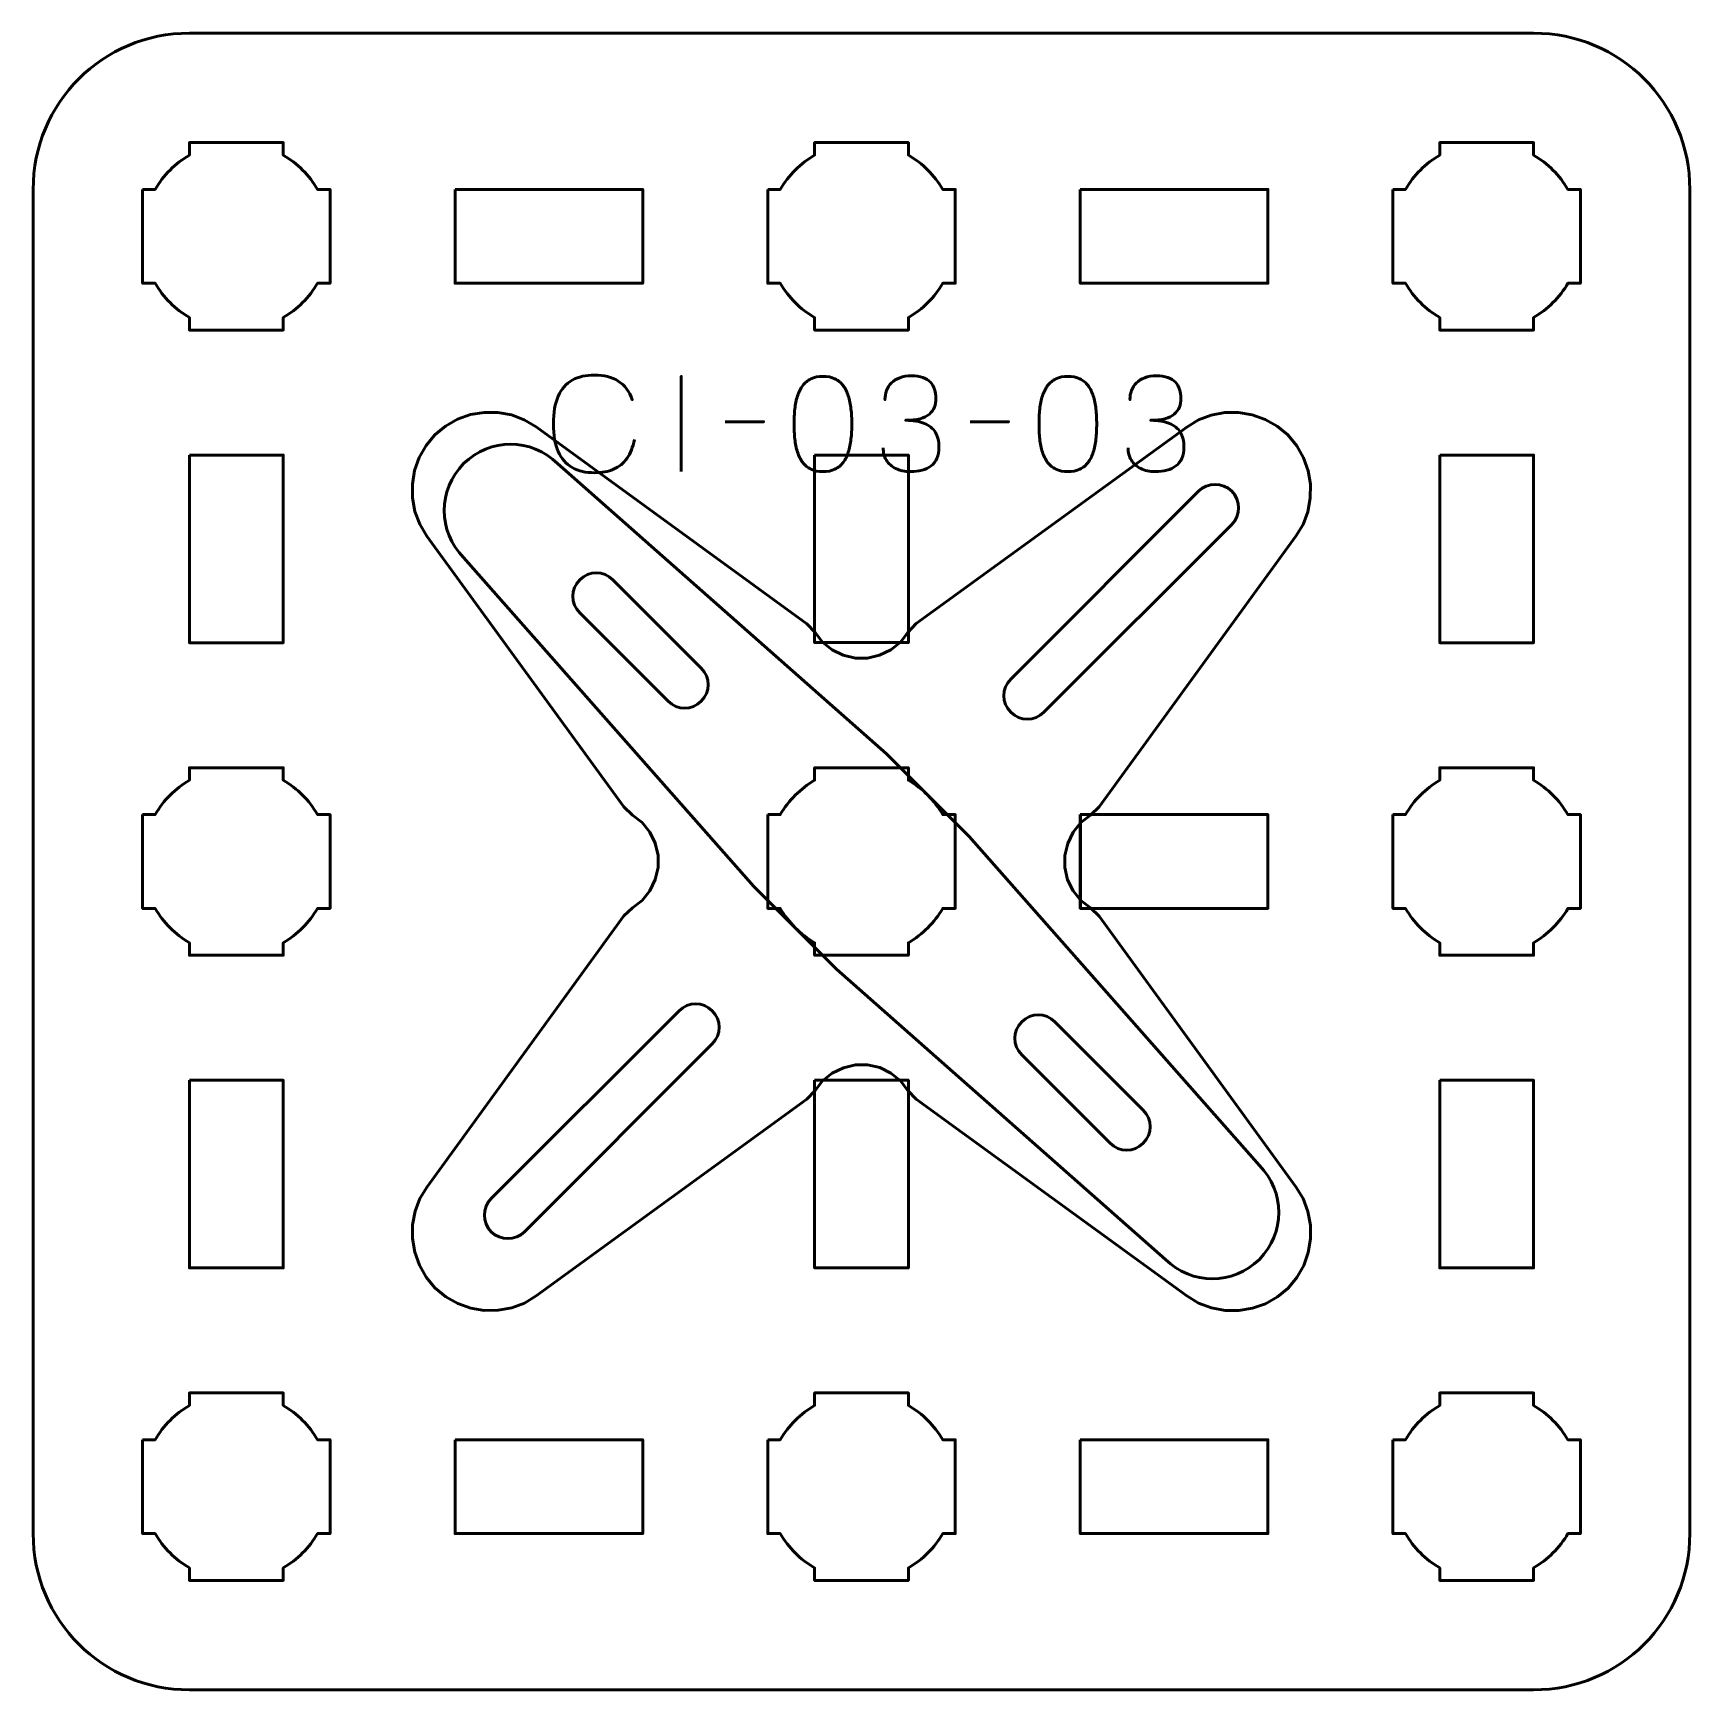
# Model space of a CAD drawing. Header units: centimetres. Extents: x -13.15 to -7.85, y -17.5 to -12.2.
import ezdxf

# ---------------------------------------------------------------- set-up
doc = ezdxf.new("R2010")
doc.units = ezdxf.units.CM
doc.header["$MEASUREMENT"] = 0
doc.layers.add('Layer 1', color=7, linetype='Continuous')

msp = doc.modelspace()

# ---------------------------------------------------------------- linework, layer by layer
at = {"layer": 'Layer 1', "lineweight": 53}
for points, knots in [([(-12.64994, -12.19997), (-12.64994, -12.19997), (-8.35007, -12.19997), (-8.35007, -12.19997), (-8.35007, -12.19997), (-8.07293, -12.19997), (-7.84997, -12.42306), (-7.84997, -12.70006), (-7.84997, -12.70006), (-7.84997, -12.70006), (-7.84997, -16.99993), (-7.84997, -16.99993), (-7.84997, -16.99993), (-7.84997, -17.27707), (-8.07293, -17.50003), (-8.35007, -17.50003), (-8.35007, -17.50003), (-8.35007, -17.50003), (-12.64994, -17.50003), (-12.64994, -17.50003), (-12.64994, -17.50003), (-12.92694, -17.50003), (-13.15003, -17.27707), (-13.15003, -16.99993), (-13.15003, -16.99993), (-13.15003, -16.99993), (-13.15003, -12.70006), (-13.15003, -12.70006), (-13.15003, -12.70006), (-13.15003, -12.42306), (-12.92694, -12.19997), (-12.64994, -12.19997)], [0, 0, 0, 0, 0.125, 0.125, 0.125, 0.125, 0.25, 0.25, 0.25, 0.25, 0.375, 0.375, 0.375, 0.375, 0.5, 0.5, 0.5, 0.5, 0.625, 0.625, 0.625, 0.625, 0.75, 0.75, 0.75, 0.75, 0.875, 0.875, 0.875, 0.875, 1, 1, 1, 1]), ([(-12.8, -12.69994), (-12.8, -12.69994), (-12.7598, -12.69994), (-12.7598, -12.69994), (-12.7598, -12.69994), (-12.73347, -12.65442), (-12.69551, -12.61649), (-12.65, -12.59016), (-12.65, -12.59016), (-12.65, -12.59016), (-12.65, -12.54994), (-12.65, -12.54994), (-12.65, -12.54994), (-12.65, -12.54994), (-12.35, -12.54994), (-12.35, -12.54994), (-12.35, -12.54994), (-12.35, -12.54994), (-12.35, -12.59013), (-12.35, -12.59013), (-12.35, -12.59013), (-12.30447, -12.61646), (-12.26648, -12.65441), (-12.24012, -12.69994), (-12.24012, -12.69994), (-12.24012, -12.69994), (-12.2, -12.69994), (-12.2, -12.69994), (-12.2, -12.69994), (-12.2, -12.69994), (-12.2, -12.84536), (-12.2, -12.84536), (-12.2, -12.84536), (-12.2, -12.84536), (-12.19994, -12.85001), (-12.19994, -12.85001), (-12.19994, -12.85001), (-12.19994, -12.85001), (-12.2, -12.85465), (-12.2, -12.85465), (-12.2, -12.85465), (-12.2, -12.85465), (-12.2, -12.99994), (-12.2, -12.99994), (-12.2, -12.99994), (-12.2, -12.99994), (-12.24007, -12.99994), (-12.24007, -12.99994), (-12.24007, -12.99994), (-12.26642, -13.04551), (-12.30442, -13.08352), (-12.35, -13.10988), (-12.35, -13.10988), (-12.35, -13.10988), (-12.35, -13.14994), (-12.35, -13.14994), (-12.35, -13.14994), (-12.35, -13.14994), (-12.49328, -13.14994), (-12.49328, -13.14994), (-12.49328, -13.14994), (-12.49328, -13.14994), (-12.49995, -13.15002), (-12.49995, -13.15002), (-12.49995, -13.15002), (-12.49995, -13.15002), (-12.50663, -13.14994), (-12.50663, -13.14994), (-12.50663, -13.14994), (-12.50663, -13.14994), (-12.65, -13.14994), (-12.65, -13.14994), (-12.65, -13.14994), (-12.65, -13.14994), (-12.65, -13.10984), (-12.65, -13.10984), (-12.65, -13.10984), (-12.69554, -13.08348), (-12.73352, -13.04549), (-12.75985, -12.99994), (-12.75985, -12.99994), (-12.75985, -12.99994), (-12.8, -12.99994), (-12.8, -12.99994), (-12.8, -12.99994), (-12.8, -12.99994), (-12.8, -12.69994), (-12.8, -12.69994)], [0, 0, 0, 0, 0.0454545, 0.0454545, 0.0454545, 0.0454545, 0.0909091, 0.0909091, 0.0909091, 0.0909091, 0.1363636, 0.1363636, 0.1363636, 0.1363636, 0.1818182, 0.1818182, 0.1818182, 0.1818182, 0.2272727, 0.2272727, 0.2272727, 0.2272727, 0.2727273, 0.2727273, 0.2727273, 0.2727273, 0.3181818, 0.3181818, 0.3181818, 0.3181818, 0.3636364, 0.3636364, 0.3636364, 0.3636364, 0.4090909, 0.4090909, 0.4090909, 0.4090909, 0.4545455, 0.4545455, 0.4545455, 0.4545455, 0.5, 0.5, 0.5, 0.5, 0.5454545, 0.5454545, 0.5454545, 0.5454545, 0.5909091, 0.5909091, 0.5909091, 0.5909091, 0.6363636, 0.6363636, 0.6363636, 0.6363636, 0.6818182, 0.6818182, 0.6818182, 0.6818182, 0.7272727, 0.7272727, 0.7272727, 0.7272727, 0.7727273, 0.7727273, 0.7727273, 0.7727273, 0.8181818, 0.8181818, 0.8181818, 0.8181818, 0.8636364, 0.8636364, 0.8636364, 0.8636364, 0.9090909, 0.9090909, 0.9090909, 0.9090909, 0.9545455, 0.9545455, 0.9545455, 0.9545455, 1, 1, 1, 1]), ([(-10.8, -12.69994), (-10.8, -12.69994), (-10.7598, -12.69994), (-10.7598, -12.69994), (-10.7598, -12.69994), (-10.73347, -12.65442), (-10.69551, -12.61649), (-10.65, -12.59016), (-10.65, -12.59016), (-10.65, -12.59016), (-10.65, -12.54994), (-10.65, -12.54994), (-10.65, -12.54994), (-10.65, -12.54994), (-10.35, -12.54994), (-10.35, -12.54994), (-10.35, -12.54994), (-10.35, -12.54994), (-10.35, -12.59013), (-10.35, -12.59013), (-10.35, -12.59013), (-10.30447, -12.61646), (-10.26648, -12.65441), (-10.24012, -12.69994), (-10.24012, -12.69994), (-10.24012, -12.69994), (-10.2, -12.69994), (-10.2, -12.69994), (-10.2, -12.69994), (-10.2, -12.69994), (-10.2, -12.84536), (-10.2, -12.84536), (-10.2, -12.84536), (-10.2, -12.84536), (-10.19994, -12.85001), (-10.19994, -12.85001), (-10.19994, -12.85001), (-10.19994, -12.85001), (-10.2, -12.85465), (-10.2, -12.85465), (-10.2, -12.85465), (-10.2, -12.85465), (-10.2, -12.99994), (-10.2, -12.99994), (-10.2, -12.99994), (-10.2, -12.99994), (-10.24007, -12.99994), (-10.24007, -12.99994), (-10.24007, -12.99994), (-10.26642, -13.04551), (-10.30442, -13.08352), (-10.35, -13.10988), (-10.35, -13.10988), (-10.35, -13.10988), (-10.35, -13.14994), (-10.35, -13.14994), (-10.35, -13.14994), (-10.35, -13.14994), (-10.49328, -13.14994), (-10.49328, -13.14994), (-10.49328, -13.14994), (-10.49328, -13.14994), (-10.49995, -13.15002), (-10.49995, -13.15002), (-10.49995, -13.15002), (-10.49995, -13.15002), (-10.50663, -13.14994), (-10.50663, -13.14994), (-10.50663, -13.14994), (-10.50663, -13.14994), (-10.65, -13.14994), (-10.65, -13.14994), (-10.65, -13.14994), (-10.65, -13.14994), (-10.65, -13.10984), (-10.65, -13.10984), (-10.65, -13.10984), (-10.69554, -13.08348), (-10.73352, -13.04549), (-10.75985, -12.99994), (-10.75985, -12.99994), (-10.75985, -12.99994), (-10.8, -12.99994), (-10.8, -12.99994), (-10.8, -12.99994), (-10.8, -12.99994), (-10.8, -12.69994), (-10.8, -12.69994)], [0, 0, 0, 0, 0.0454545, 0.0454545, 0.0454545, 0.0454545, 0.0909091, 0.0909091, 0.0909091, 0.0909091, 0.1363636, 0.1363636, 0.1363636, 0.1363636, 0.1818182, 0.1818182, 0.1818182, 0.1818182, 0.2272727, 0.2272727, 0.2272727, 0.2272727, 0.2727273, 0.2727273, 0.2727273, 0.2727273, 0.3181818, 0.3181818, 0.3181818, 0.3181818, 0.3636364, 0.3636364, 0.3636364, 0.3636364, 0.4090909, 0.4090909, 0.4090909, 0.4090909, 0.4545455, 0.4545455, 0.4545455, 0.4545455, 0.5, 0.5, 0.5, 0.5, 0.5454545, 0.5454545, 0.5454545, 0.5454545, 0.5909091, 0.5909091, 0.5909091, 0.5909091, 0.6363636, 0.6363636, 0.6363636, 0.6363636, 0.6818182, 0.6818182, 0.6818182, 0.6818182, 0.7272727, 0.7272727, 0.7272727, 0.7272727, 0.7727273, 0.7727273, 0.7727273, 0.7727273, 0.8181818, 0.8181818, 0.8181818, 0.8181818, 0.8636364, 0.8636364, 0.8636364, 0.8636364, 0.9090909, 0.9090909, 0.9090909, 0.9090909, 0.9545455, 0.9545455, 0.9545455, 0.9545455, 1, 1, 1, 1]), ([(-8.8, -12.69994), (-8.8, -12.69994), (-8.7598, -12.69994), (-8.7598, -12.69994), (-8.7598, -12.69994), (-8.73347, -12.65442), (-8.69551, -12.61649), (-8.65, -12.59016), (-8.65, -12.59016), (-8.65, -12.59016), (-8.65, -12.54994), (-8.65, -12.54994), (-8.65, -12.54994), (-8.65, -12.54994), (-8.35, -12.54994), (-8.35, -12.54994), (-8.35, -12.54994), (-8.35, -12.54994), (-8.35, -12.59013), (-8.35, -12.59013), (-8.35, -12.59013), (-8.30447, -12.61646), (-8.26648, -12.65441), (-8.24012, -12.69994), (-8.24012, -12.69994), (-8.24012, -12.69994), (-8.2, -12.69994), (-8.2, -12.69994), (-8.2, -12.69994), (-8.2, -12.69994), (-8.2, -12.84536), (-8.2, -12.84536), (-8.2, -12.84536), (-8.2, -12.84536), (-8.19994, -12.85001), (-8.19994, -12.85001), (-8.19994, -12.85001), (-8.19994, -12.85001), (-8.2, -12.85465), (-8.2, -12.85465), (-8.2, -12.85465), (-8.2, -12.85465), (-8.2, -12.99994), (-8.2, -12.99994), (-8.2, -12.99994), (-8.2, -12.99994), (-8.24007, -12.99994), (-8.24007, -12.99994), (-8.24007, -12.99994), (-8.26642, -13.04551), (-8.30442, -13.08352), (-8.35, -13.10988), (-8.35, -13.10988), (-8.35, -13.10988), (-8.35, -13.14994), (-8.35, -13.14994), (-8.35, -13.14994), (-8.35, -13.14994), (-8.49328, -13.14994), (-8.49328, -13.14994), (-8.49328, -13.14994), (-8.49328, -13.14994), (-8.49995, -13.15002), (-8.49995, -13.15002), (-8.49995, -13.15002), (-8.49995, -13.15002), (-8.50663, -13.14994), (-8.50663, -13.14994), (-8.50663, -13.14994), (-8.50663, -13.14994), (-8.65, -13.14994), (-8.65, -13.14994), (-8.65, -13.14994), (-8.65, -13.14994), (-8.65, -13.10984), (-8.65, -13.10984), (-8.65, -13.10984), (-8.69554, -13.08348), (-8.73352, -13.04549), (-8.75985, -12.99994), (-8.75985, -12.99994), (-8.75985, -12.99994), (-8.8, -12.99994), (-8.8, -12.99994), (-8.8, -12.99994), (-8.8, -12.99994), (-8.8, -12.69994), (-8.8, -12.69994)], [0, 0, 0, 0, 0.0454545, 0.0454545, 0.0454545, 0.0454545, 0.0909091, 0.0909091, 0.0909091, 0.0909091, 0.1363636, 0.1363636, 0.1363636, 0.1363636, 0.1818182, 0.1818182, 0.1818182, 0.1818182, 0.2272727, 0.2272727, 0.2272727, 0.2272727, 0.2727273, 0.2727273, 0.2727273, 0.2727273, 0.3181818, 0.3181818, 0.3181818, 0.3181818, 0.3636364, 0.3636364, 0.3636364, 0.3636364, 0.4090909, 0.4090909, 0.4090909, 0.4090909, 0.4545455, 0.4545455, 0.4545455, 0.4545455, 0.5, 0.5, 0.5, 0.5, 0.5454545, 0.5454545, 0.5454545, 0.5454545, 0.5909091, 0.5909091, 0.5909091, 0.5909091, 0.6363636, 0.6363636, 0.6363636, 0.6363636, 0.6818182, 0.6818182, 0.6818182, 0.6818182, 0.7272727, 0.7272727, 0.7272727, 0.7272727, 0.7727273, 0.7727273, 0.7727273, 0.7727273, 0.8181818, 0.8181818, 0.8181818, 0.8181818, 0.8636364, 0.8636364, 0.8636364, 0.8636364, 0.9090909, 0.9090909, 0.9090909, 0.9090909, 0.9545455, 0.9545455, 0.9545455, 0.9545455, 1, 1, 1, 1]), ([(-11.79999, -12.70006), (-11.79999, -12.70006), (-11.19998, -12.70006), (-11.19998, -12.70006), (-11.19998, -12.70006), (-11.19998, -12.70006), (-11.19998, -13.00007), (-11.19998, -13.00007), (-11.19998, -13.00007), (-11.19998, -13.00007), (-11.79999, -13.00007), (-11.79999, -13.00007), (-11.79999, -13.00007), (-11.79999, -13.00007), (-11.79999, -12.70006), (-11.79999, -12.70006)], [0, 0, 0, 0, 0.25, 0.25, 0.25, 0.25, 0.5, 0.5, 0.5, 0.5, 0.75, 0.75, 0.75, 0.75, 1, 1, 1, 1]), ([(-9.80002, -12.70006), (-9.80002, -12.70006), (-9.20002, -12.70006), (-9.20002, -12.70006), (-9.20002, -12.70006), (-9.20002, -12.70006), (-9.20002, -13.00007), (-9.20002, -13.00007), (-9.20002, -13.00007), (-9.20002, -13.00007), (-9.80002, -13.00007), (-9.80002, -13.00007), (-9.80002, -13.00007), (-9.80002, -13.00007), (-9.80002, -12.70006), (-9.80002, -12.70006)], [0, 0, 0, 0, 0.25, 0.25, 0.25, 0.25, 0.5, 0.5, 0.5, 0.5, 0.75, 0.75, 0.75, 0.75, 1, 1, 1, 1]), ([(-12.64994, -13.55001), (-12.64994, -13.55001), (-12.34993, -13.55001), (-12.34993, -13.55001), (-12.34993, -13.55001), (-12.34993, -13.55001), (-12.34993, -14.15002), (-12.34993, -14.15002), (-12.34993, -14.15002), (-12.34993, -14.15002), (-12.64994, -14.15002), (-12.64994, -14.15002), (-12.64994, -14.15002), (-12.64994, -14.15002), (-12.64994, -13.55001), (-12.64994, -13.55001)], [0, 0, 0, 0, 0.25, 0.25, 0.25, 0.25, 0.5, 0.5, 0.5, 0.5, 0.75, 0.75, 0.75, 0.75, 1, 1, 1, 1]), ([(-10.65004, -13.54991), (-10.65004, -13.54991), (-10.35004, -13.54991), (-10.35004, -13.54991), (-10.35004, -13.54991), (-10.35004, -13.54991), (-10.35004, -14.14992), (-10.35004, -14.14992), (-10.35004, -14.14992), (-10.35004, -14.14992), (-10.65004, -14.14992), (-10.65004, -14.14992), (-10.65004, -14.14992), (-10.65004, -14.14992), (-10.65004, -13.54991), (-10.65004, -13.54991)], [0, 0, 0, 0, 0.25, 0.25, 0.25, 0.25, 0.5, 0.5, 0.5, 0.5, 0.75, 0.75, 0.75, 0.75, 1, 1, 1, 1]), ([(-8.65007, -13.55001), (-8.65007, -13.55001), (-8.35007, -13.55001), (-8.35007, -13.55001), (-8.35007, -13.55001), (-8.35007, -13.55001), (-8.35007, -14.15002), (-8.35007, -14.15002), (-8.35007, -14.15002), (-8.35007, -14.15002), (-8.65007, -14.15002), (-8.65007, -14.15002), (-8.65007, -14.15002), (-8.65007, -14.15002), (-8.65007, -13.55001), (-8.65007, -13.55001)], [0, 0, 0, 0, 0.25, 0.25, 0.25, 0.25, 0.5, 0.5, 0.5, 0.5, 0.75, 0.75, 0.75, 0.75, 1, 1, 1, 1]), ([(-9.91663, -14.3727), (-9.94591, -14.40198), (-9.99341, -14.40198), (-10.02269, -14.3727), (-10.02269, -14.3727), (-10.05197, -14.34341), (-10.05197, -14.29591), (-10.02269, -14.26663), (-10.02269, -14.26663), (-10.02269, -14.26663), (-9.42165, -13.66559), (-9.42165, -13.66559), (-9.42165, -13.66559), (-9.39237, -13.63631), (-9.34487, -13.63631), (-9.31558, -13.66559), (-9.31558, -13.66559), (-9.2863, -13.69487), (-9.2863, -13.74237), (-9.31558, -13.77166), (-9.31558, -13.77166), (-9.31558, -13.77166), (-9.91663, -14.3727), (-9.91663, -14.3727)], [0, 0, 0, 0, 0.1666667, 0.1666667, 0.1666667, 0.1666667, 0.3333333, 0.3333333, 0.3333333, 0.3333333, 0.5, 0.5, 0.5, 0.5, 0.6666667, 0.6666667, 0.6666667, 0.6666667, 0.8333333, 0.8333333, 0.8333333, 0.8333333, 1, 1, 1, 1]), ([(-11.29549, -13.94844), (-11.32477, -13.91916), (-11.37228, -13.91916), (-11.40156, -13.94844), (-11.40156, -13.94844), (-11.43084, -13.97772), (-11.43084, -14.02522), (-11.40156, -14.0545), (-11.40156, -14.0545), (-11.40156, -14.0545), (-11.11871, -14.33735), (-11.11871, -14.33735), (-11.11871, -14.33735), (-11.08943, -14.36663), (-11.04193, -14.36663), (-11.01265, -14.33735), (-11.01265, -14.33735), (-10.98337, -14.30807), (-10.98337, -14.26056), (-11.01265, -14.23128), (-11.01265, -14.23128), (-11.01265, -14.23128), (-11.29549, -13.94844), (-11.29549, -13.94844)], [0, 0, 0, 0, 0.1666667, 0.1666667, 0.1666667, 0.1666667, 0.3333333, 0.3333333, 0.3333333, 0.3333333, 0.5, 0.5, 0.5, 0.5, 0.6666667, 0.6666667, 0.6666667, 0.6666667, 0.8333333, 0.8333333, 0.8333333, 0.8333333, 1, 1, 1, 1]), ([(-12.8, -14.69994), (-12.8, -14.69994), (-12.7598, -14.69994), (-12.7598, -14.69994), (-12.7598, -14.69994), (-12.73347, -14.65442), (-12.69551, -14.61649), (-12.65, -14.59016), (-12.65, -14.59016), (-12.65, -14.59016), (-12.65, -14.54994), (-12.65, -14.54994), (-12.65, -14.54994), (-12.65, -14.54994), (-12.35, -14.54994), (-12.35, -14.54994), (-12.35, -14.54994), (-12.35, -14.54994), (-12.35, -14.59013), (-12.35, -14.59013), (-12.35, -14.59013), (-12.30447, -14.61646), (-12.26648, -14.65441), (-12.24012, -14.69994), (-12.24012, -14.69994), (-12.24012, -14.69994), (-12.2, -14.69994), (-12.2, -14.69994), (-12.2, -14.69994), (-12.2, -14.69994), (-12.2, -14.84536), (-12.2, -14.84536), (-12.2, -14.84536), (-12.2, -14.84536), (-12.19994, -14.85001), (-12.19994, -14.85001), (-12.19994, -14.85001), (-12.19994, -14.85001), (-12.2, -14.85465), (-12.2, -14.85465), (-12.2, -14.85465), (-12.2, -14.85465), (-12.2, -14.99994), (-12.2, -14.99994), (-12.2, -14.99994), (-12.2, -14.99994), (-12.24007, -14.99994), (-12.24007, -14.99994), (-12.24007, -14.99994), (-12.26642, -15.04551), (-12.30442, -15.08352), (-12.35, -15.10988), (-12.35, -15.10988), (-12.35, -15.10988), (-12.35, -15.14994), (-12.35, -15.14994), (-12.35, -15.14994), (-12.35, -15.14994), (-12.49328, -15.14994), (-12.49328, -15.14994), (-12.49328, -15.14994), (-12.49328, -15.14994), (-12.49995, -15.15002), (-12.49995, -15.15002), (-12.49995, -15.15002), (-12.49995, -15.15002), (-12.50663, -15.14994), (-12.50663, -15.14994), (-12.50663, -15.14994), (-12.50663, -15.14994), (-12.65, -15.14994), (-12.65, -15.14994), (-12.65, -15.14994), (-12.65, -15.14994), (-12.65, -15.10984), (-12.65, -15.10984), (-12.65, -15.10984), (-12.69554, -15.08348), (-12.73352, -15.04549), (-12.75985, -14.99994), (-12.75985, -14.99994), (-12.75985, -14.99994), (-12.8, -14.99994), (-12.8, -14.99994), (-12.8, -14.99994), (-12.8, -14.99994), (-12.8, -14.69994), (-12.8, -14.69994)], [0, 0, 0, 0, 0.0454545, 0.0454545, 0.0454545, 0.0454545, 0.0909091, 0.0909091, 0.0909091, 0.0909091, 0.1363636, 0.1363636, 0.1363636, 0.1363636, 0.1818182, 0.1818182, 0.1818182, 0.1818182, 0.2272727, 0.2272727, 0.2272727, 0.2272727, 0.2727273, 0.2727273, 0.2727273, 0.2727273, 0.3181818, 0.3181818, 0.3181818, 0.3181818, 0.3636364, 0.3636364, 0.3636364, 0.3636364, 0.4090909, 0.4090909, 0.4090909, 0.4090909, 0.4545455, 0.4545455, 0.4545455, 0.4545455, 0.5, 0.5, 0.5, 0.5, 0.5454545, 0.5454545, 0.5454545, 0.5454545, 0.5909091, 0.5909091, 0.5909091, 0.5909091, 0.6363636, 0.6363636, 0.6363636, 0.6363636, 0.6818182, 0.6818182, 0.6818182, 0.6818182, 0.7272727, 0.7272727, 0.7272727, 0.7272727, 0.7727273, 0.7727273, 0.7727273, 0.7727273, 0.8181818, 0.8181818, 0.8181818, 0.8181818, 0.8636364, 0.8636364, 0.8636364, 0.8636364, 0.9090909, 0.9090909, 0.9090909, 0.9090909, 0.9545455, 0.9545455, 0.9545455, 0.9545455, 1, 1, 1, 1]), ([(-10.8, -14.69994), (-10.8, -14.69994), (-10.7598, -14.69994), (-10.7598, -14.69994), (-10.7598, -14.69994), (-10.73347, -14.65442), (-10.69551, -14.61649), (-10.65, -14.59016), (-10.65, -14.59016), (-10.65, -14.59016), (-10.65, -14.54994), (-10.65, -14.54994), (-10.65, -14.54994), (-10.65, -14.54994), (-10.35, -14.54994), (-10.35, -14.54994), (-10.35, -14.54994), (-10.35, -14.54994), (-10.35, -14.59013), (-10.35, -14.59013), (-10.35, -14.59013), (-10.30447, -14.61646), (-10.26648, -14.65441), (-10.24012, -14.69994), (-10.24012, -14.69994), (-10.24012, -14.69994), (-10.2, -14.69994), (-10.2, -14.69994), (-10.2, -14.69994), (-10.2, -14.69994), (-10.2, -14.84536), (-10.2, -14.84536), (-10.2, -14.84536), (-10.2, -14.84536), (-10.19994, -14.85001), (-10.19994, -14.85001), (-10.19994, -14.85001), (-10.19994, -14.85001), (-10.2, -14.85465), (-10.2, -14.85465), (-10.2, -14.85465), (-10.2, -14.85465), (-10.2, -14.99994), (-10.2, -14.99994), (-10.2, -14.99994), (-10.2, -14.99994), (-10.24007, -14.99994), (-10.24007, -14.99994), (-10.24007, -14.99994), (-10.26642, -15.04551), (-10.30442, -15.08352), (-10.35, -15.10988), (-10.35, -15.10988), (-10.35, -15.10988), (-10.35, -15.14994), (-10.35, -15.14994), (-10.35, -15.14994), (-10.35, -15.14994), (-10.49328, -15.14994), (-10.49328, -15.14994), (-10.49328, -15.14994), (-10.49328, -15.14994), (-10.49995, -15.15002), (-10.49995, -15.15002), (-10.49995, -15.15002), (-10.49995, -15.15002), (-10.50663, -15.14994), (-10.50663, -15.14994), (-10.50663, -15.14994), (-10.50663, -15.14994), (-10.65, -15.14994), (-10.65, -15.14994), (-10.65, -15.14994), (-10.65, -15.14994), (-10.65, -15.10984), (-10.65, -15.10984), (-10.65, -15.10984), (-10.69554, -15.08348), (-10.73352, -15.04549), (-10.75985, -14.99994), (-10.75985, -14.99994), (-10.75985, -14.99994), (-10.8, -14.99994), (-10.8, -14.99994), (-10.8, -14.99994), (-10.8, -14.99994), (-10.8, -14.69994), (-10.8, -14.69994)], [0, 0, 0, 0, 0.0454545, 0.0454545, 0.0454545, 0.0454545, 0.0909091, 0.0909091, 0.0909091, 0.0909091, 0.1363636, 0.1363636, 0.1363636, 0.1363636, 0.1818182, 0.1818182, 0.1818182, 0.1818182, 0.2272727, 0.2272727, 0.2272727, 0.2272727, 0.2727273, 0.2727273, 0.2727273, 0.2727273, 0.3181818, 0.3181818, 0.3181818, 0.3181818, 0.3636364, 0.3636364, 0.3636364, 0.3636364, 0.4090909, 0.4090909, 0.4090909, 0.4090909, 0.4545455, 0.4545455, 0.4545455, 0.4545455, 0.5, 0.5, 0.5, 0.5, 0.5454545, 0.5454545, 0.5454545, 0.5454545, 0.5909091, 0.5909091, 0.5909091, 0.5909091, 0.6363636, 0.6363636, 0.6363636, 0.6363636, 0.6818182, 0.6818182, 0.6818182, 0.6818182, 0.7272727, 0.7272727, 0.7272727, 0.7272727, 0.7727273, 0.7727273, 0.7727273, 0.7727273, 0.8181818, 0.8181818, 0.8181818, 0.8181818, 0.8636364, 0.8636364, 0.8636364, 0.8636364, 0.9090909, 0.9090909, 0.9090909, 0.9090909, 0.9545455, 0.9545455, 0.9545455, 0.9545455, 1, 1, 1, 1]), ([(-8.8, -14.69994), (-8.8, -14.69994), (-8.7598, -14.69994), (-8.7598, -14.69994), (-8.7598, -14.69994), (-8.73347, -14.65442), (-8.69551, -14.61649), (-8.65, -14.59016), (-8.65, -14.59016), (-8.65, -14.59016), (-8.65, -14.54994), (-8.65, -14.54994), (-8.65, -14.54994), (-8.65, -14.54994), (-8.35, -14.54994), (-8.35, -14.54994), (-8.35, -14.54994), (-8.35, -14.54994), (-8.35, -14.59013), (-8.35, -14.59013), (-8.35, -14.59013), (-8.30447, -14.61646), (-8.26648, -14.65441), (-8.24012, -14.69994), (-8.24012, -14.69994), (-8.24012, -14.69994), (-8.2, -14.69994), (-8.2, -14.69994), (-8.2, -14.69994), (-8.2, -14.69994), (-8.2, -14.84536), (-8.2, -14.84536), (-8.2, -14.84536), (-8.2, -14.84536), (-8.19994, -14.85001), (-8.19994, -14.85001), (-8.19994, -14.85001), (-8.19994, -14.85001), (-8.2, -14.85465), (-8.2, -14.85465), (-8.2, -14.85465), (-8.2, -14.85465), (-8.2, -14.99994), (-8.2, -14.99994), (-8.2, -14.99994), (-8.2, -14.99994), (-8.24007, -14.99994), (-8.24007, -14.99994), (-8.24007, -14.99994), (-8.26642, -15.04551), (-8.30442, -15.08352), (-8.35, -15.10988), (-8.35, -15.10988), (-8.35, -15.10988), (-8.35, -15.14994), (-8.35, -15.14994), (-8.35, -15.14994), (-8.35, -15.14994), (-8.49328, -15.14994), (-8.49328, -15.14994), (-8.49328, -15.14994), (-8.49328, -15.14994), (-8.49995, -15.15002), (-8.49995, -15.15002), (-8.49995, -15.15002), (-8.49995, -15.15002), (-8.50663, -15.14994), (-8.50663, -15.14994), (-8.50663, -15.14994), (-8.50663, -15.14994), (-8.65, -15.14994), (-8.65, -15.14994), (-8.65, -15.14994), (-8.65, -15.14994), (-8.65, -15.10984), (-8.65, -15.10984), (-8.65, -15.10984), (-8.69554, -15.08348), (-8.73352, -15.04549), (-8.75985, -14.99994), (-8.75985, -14.99994), (-8.75985, -14.99994), (-8.8, -14.99994), (-8.8, -14.99994), (-8.8, -14.99994), (-8.8, -14.99994), (-8.8, -14.69994), (-8.8, -14.69994)], [0, 0, 0, 0, 0.0454545, 0.0454545, 0.0454545, 0.0454545, 0.0909091, 0.0909091, 0.0909091, 0.0909091, 0.1363636, 0.1363636, 0.1363636, 0.1363636, 0.1818182, 0.1818182, 0.1818182, 0.1818182, 0.2272727, 0.2272727, 0.2272727, 0.2272727, 0.2727273, 0.2727273, 0.2727273, 0.2727273, 0.3181818, 0.3181818, 0.3181818, 0.3181818, 0.3636364, 0.3636364, 0.3636364, 0.3636364, 0.4090909, 0.4090909, 0.4090909, 0.4090909, 0.4545455, 0.4545455, 0.4545455, 0.4545455, 0.5, 0.5, 0.5, 0.5, 0.5454545, 0.5454545, 0.5454545, 0.5454545, 0.5909091, 0.5909091, 0.5909091, 0.5909091, 0.6363636, 0.6363636, 0.6363636, 0.6363636, 0.6818182, 0.6818182, 0.6818182, 0.6818182, 0.7272727, 0.7272727, 0.7272727, 0.7272727, 0.7727273, 0.7727273, 0.7727273, 0.7727273, 0.8181818, 0.8181818, 0.8181818, 0.8181818, 0.8636364, 0.8636364, 0.8636364, 0.8636364, 0.9090909, 0.9090909, 0.9090909, 0.9090909, 0.9545455, 0.9545455, 0.9545455, 0.9545455, 1, 1, 1, 1]), ([(-9.79999, -14.69986), (-9.79999, -14.69986), (-9.19998, -14.69986), (-9.19998, -14.69986), (-9.19998, -14.69986), (-9.19998, -14.69986), (-9.19998, -14.99986), (-9.19998, -14.99986), (-9.19998, -14.99986), (-9.19998, -14.99986), (-9.79999, -14.99986), (-9.79999, -14.99986), (-9.79999, -14.99986), (-9.79999, -14.99986), (-9.79999, -14.69986), (-9.79999, -14.69986)], [0, 0, 0, 0, 0.25, 0.25, 0.25, 0.25, 0.5, 0.5, 0.5, 0.5, 0.75, 0.75, 0.75, 0.75, 1, 1, 1, 1]), ([(-9.79992, -14.69986), (-9.79992, -14.69986), (-9.19992, -14.69986), (-9.19992, -14.69986), (-9.19992, -14.69986), (-9.19992, -14.69986), (-9.19992, -14.99986), (-9.19992, -14.99986), (-9.19992, -14.99986), (-9.19992, -14.99986), (-9.79992, -14.99986), (-9.79992, -14.99986), (-9.79992, -14.99986), (-9.79992, -14.99986), (-9.79992, -14.69986), (-9.79992, -14.69986)], [0, 0, 0, 0, 0.25, 0.25, 0.25, 0.25, 0.5, 0.5, 0.5, 0.5, 0.75, 0.75, 0.75, 0.75, 1, 1, 1, 1]), ([(-11.57833, -16.0344), (-11.60761, -16.06369), (-11.65512, -16.06369), (-11.6844, -16.0344), (-11.6844, -16.0344), (-11.71368, -16.00512), (-11.71368, -15.95762), (-11.6844, -15.92834), (-11.6844, -15.92834), (-11.6844, -15.92834), (-11.08336, -15.3273), (-11.08336, -15.3273), (-11.08336, -15.3273), (-11.05408, -15.29802), (-11.00657, -15.29802), (-10.97729, -15.3273), (-10.97729, -15.3273), (-10.94801, -15.35658), (-10.94801, -15.40408), (-10.97729, -15.43336), (-10.97729, -15.43336), (-10.97729, -15.43336), (-11.57833, -16.0344), (-11.57833, -16.0344)], [0, 0, 0, 0, 0.1666667, 0.1666667, 0.1666667, 0.1666667, 0.3333333, 0.3333333, 0.3333333, 0.3333333, 0.5, 0.5, 0.5, 0.5, 0.6666667, 0.6666667, 0.6666667, 0.6666667, 0.8333333, 0.8333333, 0.8333333, 0.8333333, 1, 1, 1, 1]), ([(-9.88128, -15.36265), (-9.91057, -15.33336), (-9.95807, -15.33336), (-9.98735, -15.36265), (-9.98735, -15.36265), (-10.01663, -15.39193), (-10.01663, -15.43943), (-9.98735, -15.46871), (-9.98735, -15.46871), (-9.98735, -15.46871), (-9.70451, -15.75155), (-9.70451, -15.75155), (-9.70451, -15.75155), (-9.67523, -15.78084), (-9.62772, -15.78084), (-9.59844, -15.75155), (-9.59844, -15.75155), (-9.56916, -15.72227), (-9.56916, -15.67477), (-9.59844, -15.64549), (-9.59844, -15.64549), (-9.59844, -15.64549), (-9.88128, -15.36265), (-9.88128, -15.36265)], [0, 0, 0, 0, 0.1666667, 0.1666667, 0.1666667, 0.1666667, 0.3333333, 0.3333333, 0.3333333, 0.3333333, 0.5, 0.5, 0.5, 0.5, 0.6666667, 0.6666667, 0.6666667, 0.6666667, 0.8333333, 0.8333333, 0.8333333, 0.8333333, 1, 1, 1, 1]), ([(-12.64994, -15.54998), (-12.64994, -15.54998), (-12.34993, -15.54998), (-12.34993, -15.54998), (-12.34993, -15.54998), (-12.34993, -15.54998), (-12.34993, -16.14998), (-12.34993, -16.14998), (-12.34993, -16.14998), (-12.34993, -16.14998), (-12.64994, -16.14998), (-12.64994, -16.14998), (-12.64994, -16.14998), (-12.64994, -16.14998), (-12.64994, -15.54998), (-12.64994, -15.54998)], [0, 0, 0, 0, 0.25, 0.25, 0.25, 0.25, 0.5, 0.5, 0.5, 0.5, 0.75, 0.75, 0.75, 0.75, 1, 1, 1, 1]), ([(-10.65004, -15.54998), (-10.65004, -15.54998), (-10.35004, -15.54998), (-10.35004, -15.54998), (-10.35004, -15.54998), (-10.35004, -15.54998), (-10.35004, -16.14998), (-10.35004, -16.14998), (-10.35004, -16.14998), (-10.35004, -16.14998), (-10.65004, -16.14998), (-10.65004, -16.14998), (-10.65004, -16.14998), (-10.65004, -16.14998), (-10.65004, -15.54998), (-10.65004, -15.54998)], [0, 0, 0, 0, 0.25, 0.25, 0.25, 0.25, 0.5, 0.5, 0.5, 0.5, 0.75, 0.75, 0.75, 0.75, 1, 1, 1, 1]), ([(-8.65007, -15.54998), (-8.65007, -15.54998), (-8.35007, -15.54998), (-8.35007, -15.54998), (-8.35007, -15.54998), (-8.35007, -15.54998), (-8.35007, -16.14998), (-8.35007, -16.14998), (-8.35007, -16.14998), (-8.35007, -16.14998), (-8.65007, -16.14998), (-8.65007, -16.14998), (-8.65007, -16.14998), (-8.65007, -16.14998), (-8.65007, -15.54998), (-8.65007, -15.54998)], [0, 0, 0, 0, 0.25, 0.25, 0.25, 0.25, 0.5, 0.5, 0.5, 0.5, 0.75, 0.75, 0.75, 0.75, 1, 1, 1, 1]), ([(-12.8, -16.69994), (-12.8, -16.69994), (-12.7598, -16.69994), (-12.7598, -16.69994), (-12.7598, -16.69994), (-12.73347, -16.65442), (-12.69551, -16.61649), (-12.65, -16.59016), (-12.65, -16.59016), (-12.65, -16.59016), (-12.65, -16.54994), (-12.65, -16.54994), (-12.65, -16.54994), (-12.65, -16.54994), (-12.35, -16.54994), (-12.35, -16.54994), (-12.35, -16.54994), (-12.35, -16.54994), (-12.35, -16.59013), (-12.35, -16.59013), (-12.35, -16.59013), (-12.30447, -16.61646), (-12.26648, -16.65441), (-12.24012, -16.69994), (-12.24012, -16.69994), (-12.24012, -16.69994), (-12.2, -16.69994), (-12.2, -16.69994), (-12.2, -16.69994), (-12.2, -16.69994), (-12.2, -16.84536), (-12.2, -16.84536), (-12.2, -16.84536), (-12.2, -16.84536), (-12.19994, -16.85001), (-12.19994, -16.85001), (-12.19994, -16.85001), (-12.19994, -16.85001), (-12.2, -16.85465), (-12.2, -16.85465), (-12.2, -16.85465), (-12.2, -16.85465), (-12.2, -16.99994), (-12.2, -16.99994), (-12.2, -16.99994), (-12.2, -16.99994), (-12.24007, -16.99994), (-12.24007, -16.99994), (-12.24007, -16.99994), (-12.26642, -17.04551), (-12.30442, -17.08352), (-12.35, -17.10988), (-12.35, -17.10988), (-12.35, -17.10988), (-12.35, -17.14994), (-12.35, -17.14994), (-12.35, -17.14994), (-12.35, -17.14994), (-12.49328, -17.14994), (-12.49328, -17.14994), (-12.49328, -17.14994), (-12.49328, -17.14994), (-12.49995, -17.15002), (-12.49995, -17.15002), (-12.49995, -17.15002), (-12.49995, -17.15002), (-12.50663, -17.14994), (-12.50663, -17.14994), (-12.50663, -17.14994), (-12.50663, -17.14994), (-12.65, -17.14994), (-12.65, -17.14994), (-12.65, -17.14994), (-12.65, -17.14994), (-12.65, -17.10984), (-12.65, -17.10984), (-12.65, -17.10984), (-12.69554, -17.08348), (-12.73352, -17.04549), (-12.75985, -16.99994), (-12.75985, -16.99994), (-12.75985, -16.99994), (-12.8, -16.99994), (-12.8, -16.99994), (-12.8, -16.99994), (-12.8, -16.99994), (-12.8, -16.69994), (-12.8, -16.69994)], [0, 0, 0, 0, 0.0454545, 0.0454545, 0.0454545, 0.0454545, 0.0909091, 0.0909091, 0.0909091, 0.0909091, 0.1363636, 0.1363636, 0.1363636, 0.1363636, 0.1818182, 0.1818182, 0.1818182, 0.1818182, 0.2272727, 0.2272727, 0.2272727, 0.2272727, 0.2727273, 0.2727273, 0.2727273, 0.2727273, 0.3181818, 0.3181818, 0.3181818, 0.3181818, 0.3636364, 0.3636364, 0.3636364, 0.3636364, 0.4090909, 0.4090909, 0.4090909, 0.4090909, 0.4545455, 0.4545455, 0.4545455, 0.4545455, 0.5, 0.5, 0.5, 0.5, 0.5454545, 0.5454545, 0.5454545, 0.5454545, 0.5909091, 0.5909091, 0.5909091, 0.5909091, 0.6363636, 0.6363636, 0.6363636, 0.6363636, 0.6818182, 0.6818182, 0.6818182, 0.6818182, 0.7272727, 0.7272727, 0.7272727, 0.7272727, 0.7727273, 0.7727273, 0.7727273, 0.7727273, 0.8181818, 0.8181818, 0.8181818, 0.8181818, 0.8636364, 0.8636364, 0.8636364, 0.8636364, 0.9090909, 0.9090909, 0.9090909, 0.9090909, 0.9545455, 0.9545455, 0.9545455, 0.9545455, 1, 1, 1, 1]), ([(-10.8, -16.69994), (-10.8, -16.69994), (-10.7598, -16.69994), (-10.7598, -16.69994), (-10.7598, -16.69994), (-10.73347, -16.65442), (-10.69551, -16.61649), (-10.65, -16.59016), (-10.65, -16.59016), (-10.65, -16.59016), (-10.65, -16.54994), (-10.65, -16.54994), (-10.65, -16.54994), (-10.65, -16.54994), (-10.35, -16.54994), (-10.35, -16.54994), (-10.35, -16.54994), (-10.35, -16.54994), (-10.35, -16.59013), (-10.35, -16.59013), (-10.35, -16.59013), (-10.30447, -16.61646), (-10.26648, -16.65441), (-10.24012, -16.69994), (-10.24012, -16.69994), (-10.24012, -16.69994), (-10.2, -16.69994), (-10.2, -16.69994), (-10.2, -16.69994), (-10.2, -16.69994), (-10.2, -16.84536), (-10.2, -16.84536), (-10.2, -16.84536), (-10.2, -16.84536), (-10.19994, -16.85001), (-10.19994, -16.85001), (-10.19994, -16.85001), (-10.19994, -16.85001), (-10.2, -16.85465), (-10.2, -16.85465), (-10.2, -16.85465), (-10.2, -16.85465), (-10.2, -16.99994), (-10.2, -16.99994), (-10.2, -16.99994), (-10.2, -16.99994), (-10.24007, -16.99994), (-10.24007, -16.99994), (-10.24007, -16.99994), (-10.26642, -17.04551), (-10.30442, -17.08352), (-10.35, -17.10988), (-10.35, -17.10988), (-10.35, -17.10988), (-10.35, -17.14994), (-10.35, -17.14994), (-10.35, -17.14994), (-10.35, -17.14994), (-10.49328, -17.14994), (-10.49328, -17.14994), (-10.49328, -17.14994), (-10.49328, -17.14994), (-10.49995, -17.15002), (-10.49995, -17.15002), (-10.49995, -17.15002), (-10.49995, -17.15002), (-10.50663, -17.14994), (-10.50663, -17.14994), (-10.50663, -17.14994), (-10.50663, -17.14994), (-10.65, -17.14994), (-10.65, -17.14994), (-10.65, -17.14994), (-10.65, -17.14994), (-10.65, -17.10984), (-10.65, -17.10984), (-10.65, -17.10984), (-10.69554, -17.08348), (-10.73352, -17.04549), (-10.75985, -16.99994), (-10.75985, -16.99994), (-10.75985, -16.99994), (-10.8, -16.99994), (-10.8, -16.99994), (-10.8, -16.99994), (-10.8, -16.99994), (-10.8, -16.69994), (-10.8, -16.69994)], [0, 0, 0, 0, 0.0454545, 0.0454545, 0.0454545, 0.0454545, 0.0909091, 0.0909091, 0.0909091, 0.0909091, 0.1363636, 0.1363636, 0.1363636, 0.1363636, 0.1818182, 0.1818182, 0.1818182, 0.1818182, 0.2272727, 0.2272727, 0.2272727, 0.2272727, 0.2727273, 0.2727273, 0.2727273, 0.2727273, 0.3181818, 0.3181818, 0.3181818, 0.3181818, 0.3636364, 0.3636364, 0.3636364, 0.3636364, 0.4090909, 0.4090909, 0.4090909, 0.4090909, 0.4545455, 0.4545455, 0.4545455, 0.4545455, 0.5, 0.5, 0.5, 0.5, 0.5454545, 0.5454545, 0.5454545, 0.5454545, 0.5909091, 0.5909091, 0.5909091, 0.5909091, 0.6363636, 0.6363636, 0.6363636, 0.6363636, 0.6818182, 0.6818182, 0.6818182, 0.6818182, 0.7272727, 0.7272727, 0.7272727, 0.7272727, 0.7727273, 0.7727273, 0.7727273, 0.7727273, 0.8181818, 0.8181818, 0.8181818, 0.8181818, 0.8636364, 0.8636364, 0.8636364, 0.8636364, 0.9090909, 0.9090909, 0.9090909, 0.9090909, 0.9545455, 0.9545455, 0.9545455, 0.9545455, 1, 1, 1, 1]), ([(-8.8, -16.69994), (-8.8, -16.69994), (-8.7598, -16.69994), (-8.7598, -16.69994), (-8.7598, -16.69994), (-8.73347, -16.65442), (-8.69551, -16.61649), (-8.65, -16.59016), (-8.65, -16.59016), (-8.65, -16.59016), (-8.65, -16.54994), (-8.65, -16.54994), (-8.65, -16.54994), (-8.65, -16.54994), (-8.35, -16.54994), (-8.35, -16.54994), (-8.35, -16.54994), (-8.35, -16.54994), (-8.35, -16.59013), (-8.35, -16.59013), (-8.35, -16.59013), (-8.30447, -16.61646), (-8.26648, -16.65441), (-8.24012, -16.69994), (-8.24012, -16.69994), (-8.24012, -16.69994), (-8.2, -16.69994), (-8.2, -16.69994), (-8.2, -16.69994), (-8.2, -16.69994), (-8.2, -16.84536), (-8.2, -16.84536), (-8.2, -16.84536), (-8.2, -16.84536), (-8.19994, -16.85001), (-8.19994, -16.85001), (-8.19994, -16.85001), (-8.19994, -16.85001), (-8.2, -16.85465), (-8.2, -16.85465), (-8.2, -16.85465), (-8.2, -16.85465), (-8.2, -16.99994), (-8.2, -16.99994), (-8.2, -16.99994), (-8.2, -16.99994), (-8.24007, -16.99994), (-8.24007, -16.99994), (-8.24007, -16.99994), (-8.26642, -17.04551), (-8.30442, -17.08352), (-8.35, -17.10988), (-8.35, -17.10988), (-8.35, -17.10988), (-8.35, -17.14994), (-8.35, -17.14994), (-8.35, -17.14994), (-8.35, -17.14994), (-8.49328, -17.14994), (-8.49328, -17.14994), (-8.49328, -17.14994), (-8.49328, -17.14994), (-8.49995, -17.15002), (-8.49995, -17.15002), (-8.49995, -17.15002), (-8.49995, -17.15002), (-8.50663, -17.14994), (-8.50663, -17.14994), (-8.50663, -17.14994), (-8.50663, -17.14994), (-8.65, -17.14994), (-8.65, -17.14994), (-8.65, -17.14994), (-8.65, -17.14994), (-8.65, -17.10984), (-8.65, -17.10984), (-8.65, -17.10984), (-8.69554, -17.08348), (-8.73352, -17.04549), (-8.75985, -16.99994), (-8.75985, -16.99994), (-8.75985, -16.99994), (-8.8, -16.99994), (-8.8, -16.99994), (-8.8, -16.99994), (-8.8, -16.99994), (-8.8, -16.69994), (-8.8, -16.69994)], [0, 0, 0, 0, 0.0454545, 0.0454545, 0.0454545, 0.0454545, 0.0909091, 0.0909091, 0.0909091, 0.0909091, 0.1363636, 0.1363636, 0.1363636, 0.1363636, 0.1818182, 0.1818182, 0.1818182, 0.1818182, 0.2272727, 0.2272727, 0.2272727, 0.2272727, 0.2727273, 0.2727273, 0.2727273, 0.2727273, 0.3181818, 0.3181818, 0.3181818, 0.3181818, 0.3636364, 0.3636364, 0.3636364, 0.3636364, 0.4090909, 0.4090909, 0.4090909, 0.4090909, 0.4545455, 0.4545455, 0.4545455, 0.4545455, 0.5, 0.5, 0.5, 0.5, 0.5454545, 0.5454545, 0.5454545, 0.5454545, 0.5909091, 0.5909091, 0.5909091, 0.5909091, 0.6363636, 0.6363636, 0.6363636, 0.6363636, 0.6818182, 0.6818182, 0.6818182, 0.6818182, 0.7272727, 0.7272727, 0.7272727, 0.7272727, 0.7727273, 0.7727273, 0.7727273, 0.7727273, 0.8181818, 0.8181818, 0.8181818, 0.8181818, 0.8636364, 0.8636364, 0.8636364, 0.8636364, 0.9090909, 0.9090909, 0.9090909, 0.9090909, 0.9545455, 0.9545455, 0.9545455, 0.9545455, 1, 1, 1, 1]), ([(-11.79999, -16.69993), (-11.79999, -16.69993), (-11.19998, -16.69993), (-11.19998, -16.69993), (-11.19998, -16.69993), (-11.19998, -16.69993), (-11.19998, -16.99993), (-11.19998, -16.99993), (-11.19998, -16.99993), (-11.19998, -16.99993), (-11.79999, -16.99993), (-11.79999, -16.99993), (-11.79999, -16.99993), (-11.79999, -16.99993), (-11.79999, -16.69993), (-11.79999, -16.69993)], [0, 0, 0, 0, 0.25, 0.25, 0.25, 0.25, 0.5, 0.5, 0.5, 0.5, 0.75, 0.75, 0.75, 0.75, 1, 1, 1, 1]), ([(-9.80002, -16.69993), (-9.80002, -16.69993), (-9.20002, -16.69993), (-9.20002, -16.69993), (-9.20002, -16.69993), (-9.20002, -16.69993), (-9.20002, -16.99993), (-9.20002, -16.99993), (-9.20002, -16.99993), (-9.20002, -16.99993), (-9.80002, -16.99993), (-9.80002, -16.99993), (-9.80002, -16.99993), (-9.80002, -16.99993), (-9.80002, -16.69993), (-9.80002, -16.69993)], [0, 0, 0, 0, 0.25, 0.25, 0.25, 0.25, 0.5, 0.5, 0.5, 0.5, 0.75, 0.75, 0.75, 0.75, 1, 1, 1, 1])]:
    msp.add_open_spline(points, degree=3, knots=knots, dxfattribs=at)
at = {"layer": 'Layer 1', "color": 5, "lineweight": 53}
for points, knots in [([(-11.22668, -13.50037), (-11.2312, -13.52457), (-11.2391, -13.54454), (-11.25018, -13.5602), (-11.25018, -13.5602), (-11.26132, -13.5758), (-11.27558, -13.58737), (-11.29293, -13.59492), (-11.29293, -13.59492), (-11.31022, -13.60247), (-11.33054, -13.60628), (-11.35368, -13.60621), (-11.35368, -13.60621), (-11.38183, -13.60628), (-11.40575, -13.60084), (-11.42537, -13.58977), (-11.42537, -13.58977), (-11.44498, -13.57876), (-11.45994, -13.56176), (-11.47024, -13.53869), (-11.47024, -13.53869), (-11.48054, -13.51561), (-11.48569, -13.48605), (-11.48576, -13.45), (-11.48576, -13.45), (-11.48569, -13.41409), (-11.48054, -13.38459), (-11.47024, -13.36152), (-11.47024, -13.36152), (-11.45994, -13.33845), (-11.44498, -13.32138), (-11.42537, -13.3103), (-11.42537, -13.3103), (-11.40575, -13.29922), (-11.38183, -13.29372), (-11.35368, -13.29379), (-11.35368, -13.29379), (-11.32355, -13.29372), (-11.2983, -13.30014), (-11.27798, -13.31305), (-11.27798, -13.31305), (-11.25773, -13.32596), (-11.24284, -13.34593), (-11.23346, -13.37295), (-11.23346, -13.37295), (-11.24284, -13.34593), (-11.25773, -13.32596), (-11.27798, -13.31305), (-11.27798, -13.31305), (-11.2983, -13.30014), (-11.32355, -13.29372), (-11.35368, -13.29379), (-11.35368, -13.29379), (-11.38183, -13.29372), (-11.40575, -13.29922), (-11.42537, -13.3103), (-11.42537, -13.3103), (-11.44498, -13.32138), (-11.45994, -13.33845), (-11.47024, -13.36152), (-11.47024, -13.36152), (-11.48054, -13.38459), (-11.48569, -13.41409), (-11.48576, -13.45), (-11.48576, -13.45), (-11.48569, -13.48605), (-11.48054, -13.51561), (-11.47024, -13.53869), (-11.47024, -13.53869), (-11.45994, -13.56176), (-11.44498, -13.57876), (-11.42537, -13.58977), (-11.42537, -13.58977), (-11.40575, -13.60084), (-11.38183, -13.60628), (-11.35368, -13.60621), (-11.35368, -13.60621), (-11.33054, -13.60628), (-11.31022, -13.60247), (-11.29293, -13.59492), (-11.29293, -13.59492), (-11.27558, -13.58737), (-11.26132, -13.5758), (-11.25018, -13.5602), (-11.25018, -13.5602), (-11.2391, -13.54454), (-11.2312, -13.52457), (-11.22668, -13.50037)], [0, 0, 0, 0, 0.0454545, 0.0454545, 0.0454545, 0.0454545, 0.0909091, 0.0909091, 0.0909091, 0.0909091, 0.1363636, 0.1363636, 0.1363636, 0.1363636, 0.1818182, 0.1818182, 0.1818182, 0.1818182, 0.2272727, 0.2272727, 0.2272727, 0.2272727, 0.2727273, 0.2727273, 0.2727273, 0.2727273, 0.3181818, 0.3181818, 0.3181818, 0.3181818, 0.3636364, 0.3636364, 0.3636364, 0.3636364, 0.4090909, 0.4090909, 0.4090909, 0.4090909, 0.4545455, 0.4545455, 0.4545455, 0.4545455, 0.5, 0.5, 0.5, 0.5, 0.5454545, 0.5454545, 0.5454545, 0.5454545, 0.5909091, 0.5909091, 0.5909091, 0.5909091, 0.6363636, 0.6363636, 0.6363636, 0.6363636, 0.6818182, 0.6818182, 0.6818182, 0.6818182, 0.7272727, 0.7272727, 0.7272727, 0.7272727, 0.7727273, 0.7727273, 0.7727273, 0.7727273, 0.8181818, 0.8181818, 0.8181818, 0.8181818, 0.8636364, 0.8636364, 0.8636364, 0.8636364, 0.9090909, 0.9090909, 0.9090909, 0.9090909, 0.9545455, 0.9545455, 0.9545455, 0.9545455, 1, 1, 1, 1]), ([(-11.07682, -13.60282), (-11.07682, -13.60282), (-11.07682, -13.2976), (-11.07682, -13.2976), (-11.07682, -13.2976), (-11.07682, -13.2976), (-11.07682, -13.60282), (-11.07682, -13.60282)], [0, 0, 0, 0, 0.5, 0.5, 0.5, 0.5, 1, 1, 1, 1]), ([(-10.62343, -13.60282), (-10.60862, -13.60275), (-10.59585, -13.60014), (-10.58519, -13.59506), (-10.58519, -13.59506), (-10.57461, -13.58998), (-10.56579, -13.58271), (-10.55874, -13.57347), (-10.55874, -13.57347), (-10.55175, -13.56416), (-10.54625, -13.55315), (-10.54216, -13.54045), (-10.54216, -13.54045), (-10.53813, -13.52775), (-10.53524, -13.51385), (-10.53362, -13.49861), (-10.53362, -13.49861), (-10.53192, -13.48337), (-10.53108, -13.46735), (-10.53115, -13.45042), (-10.53115, -13.45042), (-10.53108, -13.43356), (-10.53192, -13.41754), (-10.53362, -13.40237), (-10.53362, -13.40237), (-10.53524, -13.3872), (-10.53813, -13.37323), (-10.54216, -13.36053), (-10.54216, -13.36053), (-10.54625, -13.3479), (-10.55175, -13.3369), (-10.55874, -13.32751), (-10.55874, -13.32751), (-10.56579, -13.3182), (-10.57461, -13.31093), (-10.58519, -13.30585), (-10.58519, -13.30585), (-10.59585, -13.3007), (-10.60862, -13.29809), (-10.62343, -13.29802), (-10.62343, -13.29802), (-10.63825, -13.29809), (-10.65102, -13.3007), (-10.66168, -13.30585), (-10.66168, -13.30585), (-10.67226, -13.31093), (-10.68108, -13.3182), (-10.68813, -13.32751), (-10.68813, -13.32751), (-10.69512, -13.3369), (-10.70062, -13.3479), (-10.70471, -13.36053), (-10.70471, -13.36053), (-10.70874, -13.37323), (-10.71163, -13.3872), (-10.71325, -13.40237), (-10.71325, -13.40237), (-10.71494, -13.41754), (-10.71579, -13.43356), (-10.71572, -13.45042), (-10.71572, -13.45042), (-10.71579, -13.46735), (-10.71494, -13.48337), (-10.71325, -13.49861), (-10.71325, -13.49861), (-10.71163, -13.51385), (-10.70874, -13.52775), (-10.70471, -13.54045), (-10.70471, -13.54045), (-10.70062, -13.55315), (-10.69512, -13.56416), (-10.68813, -13.57347), (-10.68813, -13.57347), (-10.68108, -13.58271), (-10.67226, -13.58998), (-10.66168, -13.59506), (-10.66168, -13.59506), (-10.65102, -13.60014), (-10.63825, -13.60275), (-10.62343, -13.60282)], [0, 0, 0, 0, 0.05, 0.05, 0.05, 0.05, 0.1, 0.1, 0.1, 0.1, 0.15, 0.15, 0.15, 0.15, 0.2, 0.2, 0.2, 0.2, 0.25, 0.25, 0.25, 0.25, 0.3, 0.3, 0.3, 0.3, 0.35, 0.35, 0.35, 0.35, 0.4, 0.4, 0.4, 0.4, 0.45, 0.45, 0.45, 0.45, 0.5, 0.5, 0.5, 0.5, 0.55, 0.55, 0.55, 0.55, 0.6, 0.6, 0.6, 0.6, 0.65, 0.65, 0.65, 0.65, 0.7, 0.7, 0.7, 0.7, 0.75, 0.75, 0.75, 0.75, 0.8, 0.8, 0.8, 0.8, 0.85, 0.85, 0.85, 0.85, 0.9, 0.9, 0.9, 0.9, 0.95, 0.95, 0.95, 0.95, 1, 1, 1, 1]), ([(-10.62343, -13.60282), (-10.60862, -13.60275), (-10.59585, -13.60014), (-10.58519, -13.59506), (-10.58519, -13.59506), (-10.57461, -13.58998), (-10.56579, -13.58271), (-10.55874, -13.57347), (-10.55874, -13.57347), (-10.55175, -13.56416), (-10.54625, -13.55315), (-10.54216, -13.54045), (-10.54216, -13.54045), (-10.53813, -13.52775), (-10.53524, -13.51385), (-10.53362, -13.49861), (-10.53362, -13.49861), (-10.53192, -13.48337), (-10.53108, -13.46735), (-10.53115, -13.45042), (-10.53115, -13.45042), (-10.53108, -13.43356), (-10.53192, -13.41754), (-10.53362, -13.40237), (-10.53362, -13.40237), (-10.53524, -13.3872), (-10.53813, -13.37323), (-10.54216, -13.36053), (-10.54216, -13.36053), (-10.54625, -13.3479), (-10.55175, -13.3369), (-10.55874, -13.32751), (-10.55874, -13.32751), (-10.56579, -13.3182), (-10.57461, -13.31093), (-10.58519, -13.30585), (-10.58519, -13.30585), (-10.59585, -13.3007), (-10.60862, -13.29809), (-10.62343, -13.29802), (-10.62343, -13.29802), (-10.63825, -13.29809), (-10.65102, -13.3007), (-10.66168, -13.30585), (-10.66168, -13.30585), (-10.67226, -13.31093), (-10.68108, -13.3182), (-10.68813, -13.32751), (-10.68813, -13.32751), (-10.69512, -13.3369), (-10.70062, -13.3479), (-10.70471, -13.36053), (-10.70471, -13.36053), (-10.70874, -13.37323), (-10.71163, -13.3872), (-10.71325, -13.40237), (-10.71325, -13.40237), (-10.71494, -13.41754), (-10.71579, -13.43356), (-10.71572, -13.45042), (-10.71572, -13.45042), (-10.71579, -13.46735), (-10.71494, -13.48337), (-10.71325, -13.49861), (-10.71325, -13.49861), (-10.71163, -13.51385), (-10.70874, -13.52775), (-10.70471, -13.54045), (-10.70471, -13.54045), (-10.70062, -13.55315), (-10.69512, -13.56416), (-10.68813, -13.57347), (-10.68813, -13.57347), (-10.68108, -13.58271), (-10.67226, -13.58998), (-10.66168, -13.59506), (-10.66168, -13.59506), (-10.65102, -13.60014), (-10.63825, -13.60275), (-10.62343, -13.60282)], [0, 0, 0, 0, 0.05, 0.05, 0.05, 0.05, 0.1, 0.1, 0.1, 0.1, 0.15, 0.15, 0.15, 0.15, 0.2, 0.2, 0.2, 0.2, 0.25, 0.25, 0.25, 0.25, 0.3, 0.3, 0.3, 0.3, 0.35, 0.35, 0.35, 0.35, 0.4, 0.4, 0.4, 0.4, 0.45, 0.45, 0.45, 0.45, 0.5, 0.5, 0.5, 0.5, 0.55, 0.55, 0.55, 0.55, 0.6, 0.6, 0.6, 0.6, 0.65, 0.65, 0.65, 0.65, 0.7, 0.7, 0.7, 0.7, 0.75, 0.75, 0.75, 0.75, 0.8, 0.8, 0.8, 0.8, 0.85, 0.85, 0.85, 0.85, 0.9, 0.9, 0.9, 0.9, 0.95, 0.95, 0.95, 0.95, 1, 1, 1, 1]), ([(-10.43082, -13.5262), (-10.43075, -13.54144), (-10.42722, -13.5547), (-10.42024, -13.5662), (-10.42024, -13.5662), (-10.41325, -13.57763), (-10.4033, -13.58659), (-10.39032, -13.59301), (-10.39032, -13.59301), (-10.37734, -13.59943), (-10.36175, -13.60268), (-10.34361, -13.60282), (-10.34361, -13.60282), (-10.33, -13.60282), (-10.31765, -13.60141), (-10.30643, -13.59845), (-10.30643, -13.59845), (-10.29528, -13.59548), (-10.28569, -13.5909), (-10.27757, -13.58462), (-10.27757, -13.58462), (-10.26946, -13.57834), (-10.26325, -13.57022), (-10.25881, -13.56035), (-10.25881, -13.56035), (-10.25443, -13.5504), (-10.25225, -13.53847), (-10.25218, -13.5245), (-10.25218, -13.5245), (-10.2521, -13.50588), (-10.25591, -13.49014), (-10.26346, -13.47737), (-10.26346, -13.47737), (-10.27101, -13.4646), (-10.28273, -13.45501), (-10.29846, -13.44845), (-10.29846, -13.44845), (-10.31419, -13.44188), (-10.33437, -13.43857), (-10.35885, -13.43857), (-10.35885, -13.43857), (-10.34058, -13.43864), (-10.32527, -13.43695), (-10.31278, -13.43349), (-10.31278, -13.43349), (-10.30036, -13.43003), (-10.29042, -13.42516), (-10.28294, -13.41881), (-10.28294, -13.41881), (-10.27546, -13.41253), (-10.27003, -13.40505), (-10.26678, -13.39645), (-10.26678, -13.39645), (-10.26346, -13.38791), (-10.26184, -13.37853), (-10.26191, -13.3683), (-10.26191, -13.3683), (-10.26184, -13.35806), (-10.26325, -13.34861), (-10.26607, -13.33986), (-10.26607, -13.33986), (-10.26883, -13.33111), (-10.27334, -13.32342), (-10.27948, -13.31686), (-10.27948, -13.31686), (-10.28562, -13.3103), (-10.29373, -13.30515), (-10.30368, -13.30148), (-10.30368, -13.30148), (-10.3137, -13.29781), (-10.32591, -13.29598), (-10.34023, -13.29591), (-10.34023, -13.29591), (-10.35448, -13.29598), (-10.36697, -13.29809), (-10.37755, -13.30219), (-10.37755, -13.30219), (-10.38821, -13.30628), (-10.39695, -13.31185), (-10.40401, -13.31898), (-10.40401, -13.31898), (-10.41099, -13.3261), (-10.41622, -13.33422), (-10.41967, -13.34339), (-10.41967, -13.34339), (-10.4232, -13.35256), (-10.42489, -13.3623), (-10.42489, -13.37253), (-10.42489, -13.37253), (-10.42489, -13.3623), (-10.4232, -13.35256), (-10.41967, -13.34339), (-10.41967, -13.34339), (-10.41622, -13.33422), (-10.41099, -13.3261), (-10.40401, -13.31898), (-10.40401, -13.31898), (-10.39695, -13.31185), (-10.38821, -13.30628), (-10.37755, -13.30219), (-10.37755, -13.30219), (-10.36697, -13.29809), (-10.35448, -13.29598), (-10.34023, -13.29591), (-10.34023, -13.29591), (-10.32591, -13.29598), (-10.3137, -13.29781), (-10.30368, -13.30148), (-10.30368, -13.30148), (-10.29373, -13.30515), (-10.28562, -13.3103), (-10.27948, -13.31686), (-10.27948, -13.31686), (-10.27334, -13.32342), (-10.26883, -13.33111), (-10.26607, -13.33986), (-10.26607, -13.33986), (-10.26325, -13.34861), (-10.26184, -13.35806), (-10.26191, -13.3683), (-10.26191, -13.3683), (-10.26184, -13.37853), (-10.26346, -13.38791), (-10.26678, -13.39645), (-10.26678, -13.39645), (-10.27003, -13.40505), (-10.27546, -13.41253), (-10.28294, -13.41881), (-10.28294, -13.41881), (-10.29042, -13.42516), (-10.30036, -13.43003), (-10.31278, -13.43349), (-10.31278, -13.43349), (-10.32527, -13.43695), (-10.34058, -13.43864), (-10.35885, -13.43857), (-10.35885, -13.43857), (-10.33437, -13.43857), (-10.31419, -13.44188), (-10.29846, -13.44845), (-10.29846, -13.44845), (-10.28273, -13.45501), (-10.27101, -13.4646), (-10.26346, -13.47737), (-10.26346, -13.47737), (-10.25591, -13.49014), (-10.2521, -13.50588), (-10.25218, -13.5245), (-10.25218, -13.5245), (-10.25225, -13.53847), (-10.25443, -13.5504), (-10.25881, -13.56035), (-10.25881, -13.56035), (-10.26325, -13.57022), (-10.26946, -13.57834), (-10.27757, -13.58462), (-10.27757, -13.58462), (-10.28569, -13.5909), (-10.29528, -13.59548), (-10.30643, -13.59845), (-10.30643, -13.59845), (-10.31765, -13.60141), (-10.33, -13.60282), (-10.34361, -13.60282), (-10.34361, -13.60282), (-10.36175, -13.60268), (-10.37734, -13.59943), (-10.39032, -13.59301), (-10.39032, -13.59301), (-10.4033, -13.58659), (-10.41325, -13.57763), (-10.42024, -13.5662), (-10.42024, -13.5662), (-10.42722, -13.5547), (-10.43075, -13.54144), (-10.43082, -13.5262)], [0, 0, 0, 0, 0.0227273, 0.0227273, 0.0227273, 0.0227273, 0.0454545, 0.0454545, 0.0454545, 0.0454545, 0.0681818, 0.0681818, 0.0681818, 0.0681818, 0.0909091, 0.0909091, 0.0909091, 0.0909091, 0.1136364, 0.1136364, 0.1136364, 0.1136364, 0.1363636, 0.1363636, 0.1363636, 0.1363636, 0.1590909, 0.1590909, 0.1590909, 0.1590909, 0.1818182, 0.1818182, 0.1818182, 0.1818182, 0.2045455, 0.2045455, 0.2045455, 0.2045455, 0.2272727, 0.2272727, 0.2272727, 0.2272727, 0.25, 0.25, 0.25, 0.25, 0.2727273, 0.2727273, 0.2727273, 0.2727273, 0.2954545, 0.2954545, 0.2954545, 0.2954545, 0.3181818, 0.3181818, 0.3181818, 0.3181818, 0.3409091, 0.3409091, 0.3409091, 0.3409091, 0.3636364, 0.3636364, 0.3636364, 0.3636364, 0.3863636, 0.3863636, 0.3863636, 0.3863636, 0.4090909, 0.4090909, 0.4090909, 0.4090909, 0.4318182, 0.4318182, 0.4318182, 0.4318182, 0.4545455, 0.4545455, 0.4545455, 0.4545455, 0.4772727, 0.4772727, 0.4772727, 0.4772727, 0.5, 0.5, 0.5, 0.5, 0.5227273, 0.5227273, 0.5227273, 0.5227273, 0.5454545, 0.5454545, 0.5454545, 0.5454545, 0.5681818, 0.5681818, 0.5681818, 0.5681818, 0.5909091, 0.5909091, 0.5909091, 0.5909091, 0.6136364, 0.6136364, 0.6136364, 0.6136364, 0.6363636, 0.6363636, 0.6363636, 0.6363636, 0.6590909, 0.6590909, 0.6590909, 0.6590909, 0.6818182, 0.6818182, 0.6818182, 0.6818182, 0.7045455, 0.7045455, 0.7045455, 0.7045455, 0.7272727, 0.7272727, 0.7272727, 0.7272727, 0.75, 0.75, 0.75, 0.75, 0.7727273, 0.7727273, 0.7727273, 0.7727273, 0.7954545, 0.7954545, 0.7954545, 0.7954545, 0.8181818, 0.8181818, 0.8181818, 0.8181818, 0.8409091, 0.8409091, 0.8409091, 0.8409091, 0.8636364, 0.8636364, 0.8636364, 0.8636364, 0.8863636, 0.8863636, 0.8863636, 0.8863636, 0.9090909, 0.9090909, 0.9090909, 0.9090909, 0.9318182, 0.9318182, 0.9318182, 0.9318182, 0.9545455, 0.9545455, 0.9545455, 0.9545455, 0.9772727, 0.9772727, 0.9772727, 0.9772727, 1, 1, 1, 1]), ([(-9.83985, -13.60282), (-9.82504, -13.60275), (-9.81227, -13.60014), (-9.80161, -13.59506), (-9.80161, -13.59506), (-9.79103, -13.58998), (-9.78221, -13.58271), (-9.77516, -13.57347), (-9.77516, -13.57347), (-9.76817, -13.56416), (-9.76267, -13.55315), (-9.75858, -13.54045), (-9.75858, -13.54045), (-9.75455, -13.52775), (-9.75166, -13.51385), (-9.75004, -13.49861), (-9.75004, -13.49861), (-9.74834, -13.48337), (-9.7475, -13.46735), (-9.74757, -13.45042), (-9.74757, -13.45042), (-9.7475, -13.43356), (-9.74834, -13.41754), (-9.75004, -13.40237), (-9.75004, -13.40237), (-9.75166, -13.3872), (-9.75455, -13.37323), (-9.75858, -13.36053), (-9.75858, -13.36053), (-9.76267, -13.3479), (-9.76817, -13.3369), (-9.77516, -13.32751), (-9.77516, -13.32751), (-9.78221, -13.3182), (-9.79103, -13.31093), (-9.80161, -13.30585), (-9.80161, -13.30585), (-9.81227, -13.3007), (-9.82504, -13.29809), (-9.83985, -13.29802), (-9.83985, -13.29802), (-9.85467, -13.29809), (-9.86744, -13.3007), (-9.8781, -13.30585), (-9.8781, -13.30585), (-9.88868, -13.31093), (-9.8975, -13.3182), (-9.90455, -13.32751), (-9.90455, -13.32751), (-9.91154, -13.3369), (-9.91704, -13.3479), (-9.92113, -13.36053), (-9.92113, -13.36053), (-9.92516, -13.37323), (-9.92805, -13.3872), (-9.92967, -13.40237), (-9.92967, -13.40237), (-9.93136, -13.41754), (-9.93221, -13.43356), (-9.93214, -13.45042), (-9.93214, -13.45042), (-9.93221, -13.46735), (-9.93136, -13.48337), (-9.92967, -13.49861), (-9.92967, -13.49861), (-9.92805, -13.51385), (-9.92516, -13.52775), (-9.92113, -13.54045), (-9.92113, -13.54045), (-9.91704, -13.55315), (-9.91154, -13.56416), (-9.90455, -13.57347), (-9.90455, -13.57347), (-9.8975, -13.58271), (-9.88868, -13.58998), (-9.8781, -13.59506), (-9.8781, -13.59506), (-9.86744, -13.60014), (-9.85467, -13.60275), (-9.83985, -13.60282)], [0, 0, 0, 0, 0.05, 0.05, 0.05, 0.05, 0.1, 0.1, 0.1, 0.1, 0.15, 0.15, 0.15, 0.15, 0.2, 0.2, 0.2, 0.2, 0.25, 0.25, 0.25, 0.25, 0.3, 0.3, 0.3, 0.3, 0.35, 0.35, 0.35, 0.35, 0.4, 0.4, 0.4, 0.4, 0.45, 0.45, 0.45, 0.45, 0.5, 0.5, 0.5, 0.5, 0.55, 0.55, 0.55, 0.55, 0.6, 0.6, 0.6, 0.6, 0.65, 0.65, 0.65, 0.65, 0.7, 0.7, 0.7, 0.7, 0.75, 0.75, 0.75, 0.75, 0.8, 0.8, 0.8, 0.8, 0.85, 0.85, 0.85, 0.85, 0.9, 0.9, 0.9, 0.9, 0.95, 0.95, 0.95, 0.95, 1, 1, 1, 1]), ([(-9.83985, -13.60282), (-9.82504, -13.60275), (-9.81227, -13.60014), (-9.80161, -13.59506), (-9.80161, -13.59506), (-9.79103, -13.58998), (-9.78221, -13.58271), (-9.77516, -13.57347), (-9.77516, -13.57347), (-9.76817, -13.56416), (-9.76267, -13.55315), (-9.75858, -13.54045), (-9.75858, -13.54045), (-9.75455, -13.52775), (-9.75166, -13.51385), (-9.75004, -13.49861), (-9.75004, -13.49861), (-9.74834, -13.48337), (-9.7475, -13.46735), (-9.74757, -13.45042), (-9.74757, -13.45042), (-9.7475, -13.43356), (-9.74834, -13.41754), (-9.75004, -13.40237), (-9.75004, -13.40237), (-9.75166, -13.3872), (-9.75455, -13.37323), (-9.75858, -13.36053), (-9.75858, -13.36053), (-9.76267, -13.3479), (-9.76817, -13.3369), (-9.77516, -13.32751), (-9.77516, -13.32751), (-9.78221, -13.3182), (-9.79103, -13.31093), (-9.80161, -13.30585), (-9.80161, -13.30585), (-9.81227, -13.3007), (-9.82504, -13.29809), (-9.83985, -13.29802), (-9.83985, -13.29802), (-9.85467, -13.29809), (-9.86744, -13.3007), (-9.8781, -13.30585), (-9.8781, -13.30585), (-9.88868, -13.31093), (-9.8975, -13.3182), (-9.90455, -13.32751), (-9.90455, -13.32751), (-9.91154, -13.3369), (-9.91704, -13.3479), (-9.92113, -13.36053), (-9.92113, -13.36053), (-9.92516, -13.37323), (-9.92805, -13.3872), (-9.92967, -13.40237), (-9.92967, -13.40237), (-9.93136, -13.41754), (-9.93221, -13.43356), (-9.93214, -13.45042), (-9.93214, -13.45042), (-9.93221, -13.46735), (-9.93136, -13.48337), (-9.92967, -13.49861), (-9.92967, -13.49861), (-9.92805, -13.51385), (-9.92516, -13.52775), (-9.92113, -13.54045), (-9.92113, -13.54045), (-9.91704, -13.55315), (-9.91154, -13.56416), (-9.90455, -13.57347), (-9.90455, -13.57347), (-9.8975, -13.58271), (-9.88868, -13.58998), (-9.8781, -13.59506), (-9.8781, -13.59506), (-9.86744, -13.60014), (-9.85467, -13.60275), (-9.83985, -13.60282)], [0, 0, 0, 0, 0.05, 0.05, 0.05, 0.05, 0.1, 0.1, 0.1, 0.1, 0.15, 0.15, 0.15, 0.15, 0.2, 0.2, 0.2, 0.2, 0.25, 0.25, 0.25, 0.25, 0.3, 0.3, 0.3, 0.3, 0.35, 0.35, 0.35, 0.35, 0.4, 0.4, 0.4, 0.4, 0.45, 0.45, 0.45, 0.45, 0.5, 0.5, 0.5, 0.5, 0.55, 0.55, 0.55, 0.55, 0.6, 0.6, 0.6, 0.6, 0.65, 0.65, 0.65, 0.65, 0.7, 0.7, 0.7, 0.7, 0.75, 0.75, 0.75, 0.75, 0.8, 0.8, 0.8, 0.8, 0.85, 0.85, 0.85, 0.85, 0.9, 0.9, 0.9, 0.9, 0.95, 0.95, 0.95, 0.95, 1, 1, 1, 1]), ([(-9.64724, -13.5262), (-9.64717, -13.54144), (-9.64364, -13.5547), (-9.63666, -13.5662), (-9.63666, -13.5662), (-9.62967, -13.57763), (-9.61972, -13.58659), (-9.60674, -13.59301), (-9.60674, -13.59301), (-9.59376, -13.59943), (-9.57817, -13.60268), (-9.56003, -13.60282), (-9.56003, -13.60282), (-9.54642, -13.60282), (-9.53407, -13.60141), (-9.52285, -13.59845), (-9.52285, -13.59845), (-9.5117, -13.59548), (-9.50211, -13.5909), (-9.49399, -13.58462), (-9.49399, -13.58462), (-9.48588, -13.57834), (-9.47967, -13.57022), (-9.47523, -13.56035), (-9.47523, -13.56035), (-9.47085, -13.5504), (-9.46867, -13.53847), (-9.4686, -13.5245), (-9.4686, -13.5245), (-9.46852, -13.50588), (-9.47233, -13.49014), (-9.47988, -13.47737), (-9.47988, -13.47737), (-9.48743, -13.4646), (-9.49915, -13.45501), (-9.51488, -13.44845), (-9.51488, -13.44845), (-9.53061, -13.44188), (-9.55079, -13.43857), (-9.57527, -13.43857), (-9.57527, -13.43857), (-9.557, -13.43864), (-9.54169, -13.43695), (-9.5292, -13.43349), (-9.5292, -13.43349), (-9.51678, -13.43003), (-9.50684, -13.42516), (-9.49936, -13.41881), (-9.49936, -13.41881), (-9.49188, -13.41253), (-9.48645, -13.40505), (-9.4832, -13.39645), (-9.4832, -13.39645), (-9.47988, -13.38791), (-9.47826, -13.37853), (-9.47833, -13.3683), (-9.47833, -13.3683), (-9.47826, -13.35806), (-9.47967, -13.34861), (-9.48249, -13.33986), (-9.48249, -13.33986), (-9.48525, -13.33111), (-9.48976, -13.32342), (-9.4959, -13.31686), (-9.4959, -13.31686), (-9.50204, -13.3103), (-9.51015, -13.30515), (-9.5201, -13.30148), (-9.5201, -13.30148), (-9.53012, -13.29781), (-9.54233, -13.29598), (-9.55665, -13.29591), (-9.55665, -13.29591), (-9.5709, -13.29598), (-9.58339, -13.29809), (-9.59397, -13.30219), (-9.59397, -13.30219), (-9.60463, -13.30628), (-9.61337, -13.31185), (-9.62043, -13.31898), (-9.62043, -13.31898), (-9.62741, -13.3261), (-9.63264, -13.33422), (-9.63609, -13.34339), (-9.63609, -13.34339), (-9.63962, -13.35256), (-9.64131, -13.3623), (-9.64131, -13.37253), (-9.64131, -13.37253), (-9.64131, -13.3623), (-9.63962, -13.35256), (-9.63609, -13.34339), (-9.63609, -13.34339), (-9.63264, -13.33422), (-9.62741, -13.3261), (-9.62043, -13.31898), (-9.62043, -13.31898), (-9.61337, -13.31185), (-9.60463, -13.30628), (-9.59397, -13.30219), (-9.59397, -13.30219), (-9.58339, -13.29809), (-9.5709, -13.29598), (-9.55665, -13.29591), (-9.55665, -13.29591), (-9.54233, -13.29598), (-9.53012, -13.29781), (-9.5201, -13.30148), (-9.5201, -13.30148), (-9.51015, -13.30515), (-9.50204, -13.3103), (-9.4959, -13.31686), (-9.4959, -13.31686), (-9.48976, -13.32342), (-9.48525, -13.33111), (-9.48249, -13.33986), (-9.48249, -13.33986), (-9.47967, -13.34861), (-9.47826, -13.35806), (-9.47833, -13.3683), (-9.47833, -13.3683), (-9.47826, -13.37853), (-9.47988, -13.38791), (-9.4832, -13.39645), (-9.4832, -13.39645), (-9.48645, -13.40505), (-9.49188, -13.41253), (-9.49936, -13.41881), (-9.49936, -13.41881), (-9.50684, -13.42516), (-9.51678, -13.43003), (-9.5292, -13.43349), (-9.5292, -13.43349), (-9.54169, -13.43695), (-9.557, -13.43864), (-9.57527, -13.43857), (-9.57527, -13.43857), (-9.55079, -13.43857), (-9.53061, -13.44188), (-9.51488, -13.44845), (-9.51488, -13.44845), (-9.49915, -13.45501), (-9.48743, -13.4646), (-9.47988, -13.47737), (-9.47988, -13.47737), (-9.47233, -13.49014), (-9.46852, -13.50588), (-9.4686, -13.5245), (-9.4686, -13.5245), (-9.46867, -13.53847), (-9.47085, -13.5504), (-9.47523, -13.56035), (-9.47523, -13.56035), (-9.47967, -13.57022), (-9.48588, -13.57834), (-9.49399, -13.58462), (-9.49399, -13.58462), (-9.50211, -13.5909), (-9.5117, -13.59548), (-9.52285, -13.59845), (-9.52285, -13.59845), (-9.53407, -13.60141), (-9.54642, -13.60282), (-9.56003, -13.60282), (-9.56003, -13.60282), (-9.57817, -13.60268), (-9.59376, -13.59943), (-9.60674, -13.59301), (-9.60674, -13.59301), (-9.61972, -13.58659), (-9.62967, -13.57763), (-9.63666, -13.5662), (-9.63666, -13.5662), (-9.64364, -13.5547), (-9.64717, -13.54144), (-9.64724, -13.5262)], [0, 0, 0, 0, 0.0227273, 0.0227273, 0.0227273, 0.0227273, 0.0454545, 0.0454545, 0.0454545, 0.0454545, 0.0681818, 0.0681818, 0.0681818, 0.0681818, 0.0909091, 0.0909091, 0.0909091, 0.0909091, 0.1136364, 0.1136364, 0.1136364, 0.1136364, 0.1363636, 0.1363636, 0.1363636, 0.1363636, 0.1590909, 0.1590909, 0.1590909, 0.1590909, 0.1818182, 0.1818182, 0.1818182, 0.1818182, 0.2045455, 0.2045455, 0.2045455, 0.2045455, 0.2272727, 0.2272727, 0.2272727, 0.2272727, 0.25, 0.25, 0.25, 0.25, 0.2727273, 0.2727273, 0.2727273, 0.2727273, 0.2954545, 0.2954545, 0.2954545, 0.2954545, 0.3181818, 0.3181818, 0.3181818, 0.3181818, 0.3409091, 0.3409091, 0.3409091, 0.3409091, 0.3636364, 0.3636364, 0.3636364, 0.3636364, 0.3863636, 0.3863636, 0.3863636, 0.3863636, 0.4090909, 0.4090909, 0.4090909, 0.4090909, 0.4318182, 0.4318182, 0.4318182, 0.4318182, 0.4545455, 0.4545455, 0.4545455, 0.4545455, 0.4772727, 0.4772727, 0.4772727, 0.4772727, 0.5, 0.5, 0.5, 0.5, 0.5227273, 0.5227273, 0.5227273, 0.5227273, 0.5454545, 0.5454545, 0.5454545, 0.5454545, 0.5681818, 0.5681818, 0.5681818, 0.5681818, 0.5909091, 0.5909091, 0.5909091, 0.5909091, 0.6136364, 0.6136364, 0.6136364, 0.6136364, 0.6363636, 0.6363636, 0.6363636, 0.6363636, 0.6590909, 0.6590909, 0.6590909, 0.6590909, 0.6818182, 0.6818182, 0.6818182, 0.6818182, 0.7045455, 0.7045455, 0.7045455, 0.7045455, 0.7272727, 0.7272727, 0.7272727, 0.7272727, 0.75, 0.75, 0.75, 0.75, 0.7727273, 0.7727273, 0.7727273, 0.7727273, 0.7954545, 0.7954545, 0.7954545, 0.7954545, 0.8181818, 0.8181818, 0.8181818, 0.8181818, 0.8409091, 0.8409091, 0.8409091, 0.8409091, 0.8636364, 0.8636364, 0.8636364, 0.8636364, 0.8863636, 0.8863636, 0.8863636, 0.8863636, 0.9090909, 0.9090909, 0.9090909, 0.9090909, 0.9318182, 0.9318182, 0.9318182, 0.9318182, 0.9545455, 0.9545455, 0.9545455, 0.9545455, 0.9772727, 0.9772727, 0.9772727, 0.9772727, 1, 1, 1, 1]), ([(-11.54126, -13.4598), (-11.54126, -13.4598), (-10.67532, -14.08937), (-10.67532, -14.08937), (-10.67532, -14.08937), (-10.67532, -14.08937), (-10.64843, -14.11738), (-10.64843, -14.11738), (-10.64843, -14.11738), (-10.64843, -14.11738), (-10.62435, -14.14819), (-10.62435, -14.14819), (-10.62435, -14.14819), (-10.62435, -14.14819), (-10.5941, -14.17283), (-10.5941, -14.17283), (-10.5941, -14.17283), (-10.5941, -14.17283), (-10.55882, -14.19019), (-10.55882, -14.19019), (-10.55882, -14.19019), (-10.55882, -14.19019), (-10.5196, -14.19916), (-10.5196, -14.19916), (-10.5196, -14.19916), (-10.5196, -14.19916), (-10.48039, -14.19915), (-10.48039, -14.19915), (-10.48039, -14.19915), (-10.48039, -14.19915), (-10.44231, -14.19019), (-10.44231, -14.19019), (-10.44231, -14.19019), (-10.44231, -14.19019), (-10.40646, -14.17338), (-10.40646, -14.17338), (-10.40646, -14.17338), (-10.40646, -14.17338), (-10.37565, -14.14818), (-10.37565, -14.14818), (-10.37565, -14.14818), (-10.37565, -14.14818), (-10.35158, -14.11738), (-10.35158, -14.11738), (-10.35158, -14.11738), (-10.35158, -14.11738), (-10.32525, -14.08881), (-10.32525, -14.08881), (-10.32525, -14.08881), (-10.32525, -14.08881), (-9.4593, -13.46036), (-9.4593, -13.46036), (-9.4593, -13.46036), (-9.4593, -13.46036), (-9.42177, -13.43739), (-9.42177, -13.43739), (-9.42177, -13.43739), (-9.42177, -13.43739), (-9.38089, -13.42228), (-9.38089, -13.42228), (-9.38089, -13.42228), (-9.38089, -13.42228), (-9.33775, -13.41387), (-9.33775, -13.41387), (-9.33775, -13.41387), (-9.33775, -13.41387), (-9.29351, -13.41331), (-9.29351, -13.41331), (-9.29351, -13.41331), (-9.29351, -13.41331), (-9.24982, -13.42115), (-9.24982, -13.42115), (-9.24982, -13.42115), (-9.24982, -13.42115), (-9.20837, -13.43572), (-9.20837, -13.43572), (-9.20837, -13.43572), (-9.20837, -13.43572), (-9.16973, -13.45756), (-9.16973, -13.45756), (-9.16973, -13.45756), (-9.16973, -13.45756), (-9.13612, -13.48556), (-9.13612, -13.48556), (-9.13612, -13.48556), (-9.13612, -13.48556), (-9.10755, -13.51973), (-9.10755, -13.51973), (-9.10755, -13.51973), (-9.10755, -13.51973), (-9.08571, -13.55838), (-9.08571, -13.55838), (-9.08571, -13.55838), (-9.08571, -13.55838), (-9.07114, -13.59982), (-9.07114, -13.59982), (-9.07114, -13.59982), (-9.07114, -13.59982), (-9.06386, -13.64296), (-9.06386, -13.64296), (-9.06386, -13.64296), (-9.06386, -13.64296), (-9.06442, -13.6872), (-9.06442, -13.6872), (-9.06442, -13.6872), (-9.06442, -13.6872), (-9.07227, -13.7309), (-9.07227, -13.7309), (-9.07227, -13.7309), (-9.07227, -13.7309), (-9.08738, -13.77178), (-9.08738, -13.77178), (-9.08738, -13.77178), (-9.08738, -13.77178), (-9.11035, -13.80931), (-9.11035, -13.80931), (-9.11035, -13.80931), (-9.11035, -13.80931), (-9.73936, -14.6747), (-9.73936, -14.6747), (-9.73936, -14.6747), (-9.73936, -14.6747), (-9.76738, -14.70158), (-9.76738, -14.70158), (-9.76738, -14.70158), (-9.76738, -14.70158), (-9.79817, -14.72566), (-9.79817, -14.72566), (-9.79817, -14.72566), (-9.79817, -14.72566), (-9.82337, -14.75647), (-9.82337, -14.75647), (-9.82337, -14.75647), (-9.82337, -14.75647), (-9.84018, -14.79232), (-9.84018, -14.79232), (-9.84018, -14.79232), (-9.84018, -14.79232), (-9.84914, -14.83039), (-9.84914, -14.83039), (-9.84914, -14.83039), (-9.84914, -14.83039), (-9.84915, -14.86961), (-9.84915, -14.86961), (-9.84915, -14.86961), (-9.84915, -14.86961), (-9.84075, -14.90826), (-9.84075, -14.90826), (-9.84075, -14.90826), (-9.84075, -14.90826), (-9.82338, -14.94355), (-9.82338, -14.94355), (-9.82338, -14.94355), (-9.82338, -14.94355), (-9.79818, -14.97436), (-9.79818, -14.97436), (-9.79818, -14.97436), (-9.79818, -14.97436), (-9.76737, -14.99844), (-9.76737, -14.99844), (-9.76737, -14.99844), (-9.76737, -14.99844), (-9.73936, -15.02532), (-9.73936, -15.02532), (-9.73936, -15.02532), (-9.73936, -15.02532), (-9.11036, -15.8907), (-9.11036, -15.8907), (-9.11036, -15.8907), (-9.11036, -15.8907), (-9.0874, -15.92822), (-9.0874, -15.92822), (-9.0874, -15.92822), (-9.0874, -15.92822), (-9.07171, -15.96966), (-9.07171, -15.96966), (-9.07171, -15.96966), (-9.07171, -15.96966), (-9.06388, -16.01336), (-9.06388, -16.01336), (-9.06388, -16.01336), (-9.06388, -16.01336), (-9.06332, -16.0576), (-9.06332, -16.0576), (-9.06332, -16.0576), (-9.06332, -16.0576), (-9.07059, -16.10073), (-9.07059, -16.10073), (-9.07059, -16.10073), (-9.07059, -16.10073), (-9.08516, -16.14218), (-9.08516, -16.14218), (-9.08516, -16.14218), (-9.08516, -16.14218), (-9.107, -16.18083), (-9.107, -16.18083), (-9.107, -16.18083), (-9.107, -16.18083), (-9.135, -16.21444), (-9.135, -16.21444), (-9.135, -16.21444), (-9.135, -16.21444), (-9.16917, -16.243), (-9.16917, -16.243), (-9.16917, -16.243), (-9.16917, -16.243), (-9.20783, -16.26485), (-9.20783, -16.26485), (-9.20783, -16.26485), (-9.20783, -16.26485), (-9.24928, -16.27942), (-9.24928, -16.27942), (-9.24928, -16.27942), (-9.24928, -16.27942), (-9.2924, -16.28669), (-9.2924, -16.28669), (-9.2924, -16.28669), (-9.2924, -16.28669), (-9.33665, -16.28613), (-9.33665, -16.28613), (-9.33665, -16.28613), (-9.33665, -16.28613), (-9.38034, -16.2783), (-9.38034, -16.2783), (-9.38034, -16.2783), (-9.38034, -16.2783), (-9.42179, -16.26261), (-9.42179, -16.26261), (-9.42179, -16.26261), (-9.42179, -16.26261), (-9.45931, -16.23965), (-9.45931, -16.23965), (-9.45931, -16.23965), (-9.45931, -16.23965), (-10.32468, -15.61064), (-10.32468, -15.61064), (-10.32468, -15.61064), (-10.32468, -15.61064), (-10.35157, -15.58264), (-10.35157, -15.58264), (-10.35157, -15.58264), (-10.35157, -15.58264), (-10.37565, -15.55183), (-10.37565, -15.55183), (-10.37565, -15.55183), (-10.37565, -15.55183), (-10.40646, -15.52663), (-10.40646, -15.52663), (-10.40646, -15.52663), (-10.40646, -15.52663), (-10.44175, -15.50926), (-10.44175, -15.50926), (-10.44175, -15.50926), (-10.44175, -15.50926), (-10.4804, -15.50086), (-10.4804, -15.50086), (-10.4804, -15.50086), (-10.4804, -15.50086), (-10.51961, -15.50086), (-10.51961, -15.50086), (-10.51961, -15.50086), (-10.51961, -15.50086), (-10.55769, -15.50983), (-10.55769, -15.50983), (-10.55769, -15.50983), (-10.55769, -15.50983), (-10.59354, -15.52663), (-10.59354, -15.52663), (-10.59354, -15.52663), (-10.59354, -15.52663), (-10.62435, -15.55184), (-10.62435, -15.55184), (-10.62435, -15.55184), (-10.62435, -15.55184), (-10.64843, -15.58264), (-10.64843, -15.58264), (-10.64843, -15.58264), (-10.64843, -15.58264), (-10.67475, -15.61009), (-10.67475, -15.61009), (-10.67475, -15.61009), (-10.67475, -15.61009), (-11.54069, -16.23965), (-11.54069, -16.23965), (-11.54069, -16.23965), (-11.54069, -16.23965), (-11.57821, -16.26261), (-11.57821, -16.26261), (-11.57821, -16.26261), (-11.57821, -16.26261), (-11.61911, -16.27774), (-11.61911, -16.27774), (-11.61911, -16.27774), (-11.61911, -16.27774), (-11.6628, -16.28557), (-11.6628, -16.28557), (-11.6628, -16.28557), (-11.6628, -16.28557), (-11.70704, -16.28614), (-11.70704, -16.28614), (-11.70704, -16.28614), (-11.70704, -16.28614), (-11.75017, -16.27886), (-11.75017, -16.27886), (-11.75017, -16.27886), (-11.75017, -16.27886), (-11.79161, -16.26429), (-11.79161, -16.26429), (-11.79161, -16.26429), (-11.79161, -16.26429), (-11.83027, -16.24245), (-11.83027, -16.24245), (-11.83027, -16.24245), (-11.83027, -16.24245), (-11.86444, -16.21388), (-11.86444, -16.21388), (-11.86444, -16.21388), (-11.86444, -16.21388), (-11.89244, -16.18027), (-11.89244, -16.18027), (-11.89244, -16.18027), (-11.89244, -16.18027), (-11.91427, -16.14163), (-11.91427, -16.14163), (-11.91427, -16.14163), (-11.91427, -16.14163), (-11.92885, -16.10018), (-11.92885, -16.10018), (-11.92885, -16.10018), (-11.92885, -16.10018), (-11.93669, -16.05649), (-11.93669, -16.05649), (-11.93669, -16.05649), (-11.93669, -16.05649), (-11.93613, -16.01224), (-11.93613, -16.01224), (-11.93613, -16.01224), (-11.93613, -16.01224), (-11.92773, -15.96912), (-11.92773, -15.96912), (-11.92773, -15.96912), (-11.92773, -15.96912), (-11.9126, -15.92822), (-11.9126, -15.92822), (-11.9126, -15.92822), (-11.9126, -15.92822), (-11.88964, -15.8907), (-11.88964, -15.8907), (-11.88964, -15.8907), (-11.88964, -15.8907), (-11.26064, -15.0242), (-11.26064, -15.0242), (-11.26064, -15.0242), (-11.26064, -15.0242), (-11.23263, -14.99844), (-11.23263, -14.99844), (-11.23263, -14.99844), (-11.23263, -14.99844), (-11.20183, -14.97436), (-11.20183, -14.97436), (-11.20183, -14.97436), (-11.20183, -14.97436), (-11.17662, -14.94355), (-11.17662, -14.94355), (-11.17662, -14.94355), (-11.17662, -14.94355), (-11.15982, -14.9077), (-11.15982, -14.9077), (-11.15982, -14.9077), (-11.15982, -14.9077), (-11.15086, -14.86961), (-11.15086, -14.86961), (-11.15086, -14.86961), (-11.15086, -14.86961), (-11.15085, -14.83041), (-11.15085, -14.83041), (-11.15085, -14.83041), (-11.15085, -14.83041), (-11.15982, -14.79119), (-11.15982, -14.79119), (-11.15982, -14.79119), (-11.15982, -14.79119), (-11.17718, -14.75591), (-11.17718, -14.75591), (-11.17718, -14.75591), (-11.17718, -14.75591), (-11.20182, -14.72567), (-11.20182, -14.72567), (-11.20182, -14.72567), (-11.20182, -14.72567), (-11.23263, -14.70158), (-11.23263, -14.70158), (-11.23263, -14.70158), (-11.23263, -14.70158), (-11.26064, -14.67469), (-11.26064, -14.67469), (-11.26064, -14.67469), (-11.26064, -14.67469), (-11.89021, -13.80875), (-11.89021, -13.80875), (-11.89021, -13.80875), (-11.89021, -13.80875), (-11.91317, -13.77123), (-11.91317, -13.77123), (-11.91317, -13.77123), (-11.91317, -13.77123), (-11.92886, -13.72978), (-11.92886, -13.72978), (-11.92886, -13.72978), (-11.92886, -13.72978), (-11.93669, -13.68609), (-11.93669, -13.68609), (-11.93669, -13.68609), (-11.93669, -13.68609), (-11.9367, -13.6424), (-11.9367, -13.6424), (-11.9367, -13.6424), (-11.9367, -13.6424), (-11.92998, -13.59872), (-11.92998, -13.59872), (-11.92998, -13.59872), (-11.92998, -13.59872), (-11.91485, -13.55783), (-11.91485, -13.55783), (-11.91485, -13.55783), (-11.91485, -13.55783), (-11.893, -13.51917), (-11.893, -13.51917), (-11.893, -13.51917), (-11.893, -13.51917), (-11.86444, -13.485), (-11.86444, -13.485), (-11.86444, -13.485), (-11.86444, -13.485), (-11.83083, -13.457), (-11.83083, -13.457), (-11.83083, -13.457), (-11.83083, -13.457), (-11.79218, -13.43516), (-11.79218, -13.43516), (-11.79218, -13.43516), (-11.79218, -13.43516), (-11.75129, -13.42003), (-11.75129, -13.42003), (-11.75129, -13.42003), (-11.75129, -13.42003), (-11.70761, -13.41331), (-11.70761, -13.41331), (-11.70761, -13.41331), (-11.70761, -13.41331), (-11.66392, -13.41332), (-11.66392, -13.41332), (-11.66392, -13.41332), (-11.66392, -13.41332), (-11.62022, -13.42115), (-11.62022, -13.42115), (-11.62022, -13.42115), (-11.62022, -13.42115), (-11.57878, -13.43684), (-11.57878, -13.43684), (-11.57878, -13.43684), (-11.57878, -13.43684), (-11.54126, -13.4598), (-11.54126, -13.4598)], [0, 0, 0, 0, 0.0086207, 0.0086207, 0.0086207, 0.0086207, 0.0172414, 0.0172414, 0.0172414, 0.0172414, 0.0258621, 0.0258621, 0.0258621, 0.0258621, 0.0344828, 0.0344828, 0.0344828, 0.0344828, 0.0431034, 0.0431034, 0.0431034, 0.0431034, 0.0517241, 0.0517241, 0.0517241, 0.0517241, 0.0603448, 0.0603448, 0.0603448, 0.0603448, 0.0689655, 0.0689655, 0.0689655, 0.0689655, 0.0775862, 0.0775862, 0.0775862, 0.0775862, 0.0862069, 0.0862069, 0.0862069, 0.0862069, 0.0948276, 0.0948276, 0.0948276, 0.0948276, 0.1034483, 0.1034483, 0.1034483, 0.1034483, 0.112069, 0.112069, 0.112069, 0.112069, 0.1206897, 0.1206897, 0.1206897, 0.1206897, 0.1293103, 0.1293103, 0.1293103, 0.1293103, 0.137931, 0.137931, 0.137931, 0.137931, 0.1465517, 0.1465517, 0.1465517, 0.1465517, 0.1551724, 0.1551724, 0.1551724, 0.1551724, 0.1637931, 0.1637931, 0.1637931, 0.1637931, 0.1724138, 0.1724138, 0.1724138, 0.1724138, 0.1810345, 0.1810345, 0.1810345, 0.1810345, 0.1896552, 0.1896552, 0.1896552, 0.1896552, 0.1982759, 0.1982759, 0.1982759, 0.1982759, 0.2068966, 0.2068966, 0.2068966, 0.2068966, 0.2155172, 0.2155172, 0.2155172, 0.2155172, 0.2241379, 0.2241379, 0.2241379, 0.2241379, 0.2327586, 0.2327586, 0.2327586, 0.2327586, 0.2413793, 0.2413793, 0.2413793, 0.2413793, 0.25, 0.25, 0.25, 0.25, 0.2586207, 0.2586207, 0.2586207, 0.2586207, 0.2672414, 0.2672414, 0.2672414, 0.2672414, 0.2758621, 0.2758621, 0.2758621, 0.2758621, 0.2844828, 0.2844828, 0.2844828, 0.2844828, 0.2931034, 0.2931034, 0.2931034, 0.2931034, 0.3017241, 0.3017241, 0.3017241, 0.3017241, 0.3103448, 0.3103448, 0.3103448, 0.3103448, 0.3189655, 0.3189655, 0.3189655, 0.3189655, 0.3275862, 0.3275862, 0.3275862, 0.3275862, 0.3362069, 0.3362069, 0.3362069, 0.3362069, 0.3448276, 0.3448276, 0.3448276, 0.3448276, 0.3534483, 0.3534483, 0.3534483, 0.3534483, 0.362069, 0.362069, 0.362069, 0.362069, 0.3706897, 0.3706897, 0.3706897, 0.3706897, 0.3793103, 0.3793103, 0.3793103, 0.3793103, 0.387931, 0.387931, 0.387931, 0.387931, 0.3965517, 0.3965517, 0.3965517, 0.3965517, 0.4051724, 0.4051724, 0.4051724, 0.4051724, 0.4137931, 0.4137931, 0.4137931, 0.4137931, 0.4224138, 0.4224138, 0.4224138, 0.4224138, 0.4310345, 0.4310345, 0.4310345, 0.4310345, 0.4396552, 0.4396552, 0.4396552, 0.4396552, 0.4482759, 0.4482759, 0.4482759, 0.4482759, 0.4568966, 0.4568966, 0.4568966, 0.4568966, 0.4655172, 0.4655172, 0.4655172, 0.4655172, 0.4741379, 0.4741379, 0.4741379, 0.4741379, 0.4827586, 0.4827586, 0.4827586, 0.4827586, 0.4913793, 0.4913793, 0.4913793, 0.4913793, 0.5, 0.5, 0.5, 0.5, 0.5086207, 0.5086207, 0.5086207, 0.5086207, 0.5172414, 0.5172414, 0.5172414, 0.5172414, 0.5258621, 0.5258621, 0.5258621, 0.5258621, 0.5344828, 0.5344828, 0.5344828, 0.5344828, 0.5431034, 0.5431034, 0.5431034, 0.5431034, 0.5517241, 0.5517241, 0.5517241, 0.5517241, 0.5603448, 0.5603448, 0.5603448, 0.5603448, 0.5689655, 0.5689655, 0.5689655, 0.5689655, 0.5775862, 0.5775862, 0.5775862, 0.5775862, 0.5862069, 0.5862069, 0.5862069, 0.5862069, 0.5948276, 0.5948276, 0.5948276, 0.5948276, 0.6034483, 0.6034483, 0.6034483, 0.6034483, 0.612069, 0.612069, 0.612069, 0.612069, 0.6206897, 0.6206897, 0.6206897, 0.6206897, 0.6293103, 0.6293103, 0.6293103, 0.6293103, 0.637931, 0.637931, 0.637931, 0.637931, 0.6465517, 0.6465517, 0.6465517, 0.6465517, 0.6551724, 0.6551724, 0.6551724, 0.6551724, 0.6637931, 0.6637931, 0.6637931, 0.6637931, 0.6724138, 0.6724138, 0.6724138, 0.6724138, 0.6810345, 0.6810345, 0.6810345, 0.6810345, 0.6896552, 0.6896552, 0.6896552, 0.6896552, 0.6982759, 0.6982759, 0.6982759, 0.6982759, 0.7068966, 0.7068966, 0.7068966, 0.7068966, 0.7155172, 0.7155172, 0.7155172, 0.7155172, 0.7241379, 0.7241379, 0.7241379, 0.7241379, 0.7327586, 0.7327586, 0.7327586, 0.7327586, 0.7413793, 0.7413793, 0.7413793, 0.7413793, 0.75, 0.75, 0.75, 0.75, 0.7586207, 0.7586207, 0.7586207, 0.7586207, 0.7672414, 0.7672414, 0.7672414, 0.7672414, 0.7758621, 0.7758621, 0.7758621, 0.7758621, 0.7844828, 0.7844828, 0.7844828, 0.7844828, 0.7931034, 0.7931034, 0.7931034, 0.7931034, 0.8017241, 0.8017241, 0.8017241, 0.8017241, 0.8103448, 0.8103448, 0.8103448, 0.8103448, 0.8189655, 0.8189655, 0.8189655, 0.8189655, 0.8275862, 0.8275862, 0.8275862, 0.8275862, 0.8362069, 0.8362069, 0.8362069, 0.8362069, 0.8448276, 0.8448276, 0.8448276, 0.8448276, 0.8534483, 0.8534483, 0.8534483, 0.8534483, 0.862069, 0.862069, 0.862069, 0.862069, 0.8706897, 0.8706897, 0.8706897, 0.8706897, 0.8793103, 0.8793103, 0.8793103, 0.8793103, 0.887931, 0.887931, 0.887931, 0.887931, 0.8965517, 0.8965517, 0.8965517, 0.8965517, 0.9051724, 0.9051724, 0.9051724, 0.9051724, 0.9137931, 0.9137931, 0.9137931, 0.9137931, 0.9224138, 0.9224138, 0.9224138, 0.9224138, 0.9310345, 0.9310345, 0.9310345, 0.9310345, 0.9396552, 0.9396552, 0.9396552, 0.9396552, 0.9482759, 0.9482759, 0.9482759, 0.9482759, 0.9568966, 0.9568966, 0.9568966, 0.9568966, 0.9655172, 0.9655172, 0.9655172, 0.9655172, 0.9741379, 0.9741379, 0.9741379, 0.9741379, 0.9827586, 0.9827586, 0.9827586, 0.9827586, 0.9913793, 0.9913793, 0.9913793, 0.9913793, 1, 1, 1, 1]), ([(-10.93585, -13.44322), (-10.93585, -13.44322), (-10.81266, -13.44322), (-10.81266, -13.44322), (-10.81266, -13.44322), (-10.81266, -13.44322), (-10.93585, -13.44322), (-10.93585, -13.44322)], [0, 0, 0, 0, 0.5, 0.5, 0.5, 0.5, 1, 1, 1, 1]), ([(-10.15227, -13.44322), (-10.15227, -13.44322), (-10.02908, -13.44322), (-10.02908, -13.44322), (-10.02908, -13.44322), (-10.02908, -13.44322), (-10.15227, -13.44322), (-10.15227, -13.44322)], [0, 0, 0, 0, 0.5, 0.5, 0.5, 0.5, 1, 1, 1, 1]), ([(-10.57955, -15.19471), (-10.57955, -15.19471), (-10.84471, -14.92955), (-10.84471, -14.92955), (-10.84471, -14.92955), (-10.84471, -14.92955), (-11.77279, -13.87773), (-11.77279, -13.87773), (-11.77279, -13.87773), (-11.85555, -13.79497), (-11.85555, -13.65997), (-11.77279, -13.57721), (-11.77279, -13.57721), (-11.69003, -13.49445), (-11.55503, -13.49445), (-11.47227, -13.57721), (-11.47227, -13.57721), (-11.47227, -13.57721), (-10.42045, -14.50529), (-10.42045, -14.50529), (-10.42045, -14.50529), (-10.42045, -14.50529), (-10.15529, -14.77045), (-10.15529, -14.77045), (-10.15529, -14.77045), (-10.15529, -14.77045), (-9.22721, -15.82227), (-9.22721, -15.82227), (-9.22721, -15.82227), (-9.14445, -15.90503), (-9.14445, -16.04003), (-9.22721, -16.12279), (-9.22721, -16.12279), (-9.30997, -16.20555), (-9.44497, -16.20555), (-9.52773, -16.12279), (-9.52773, -16.12279), (-9.52773, -16.12279), (-10.57955, -15.19471), (-10.57955, -15.19471)], [0, 0, 0, 0, 0.1, 0.1, 0.1, 0.1, 0.2, 0.2, 0.2, 0.2, 0.3, 0.3, 0.3, 0.3, 0.4, 0.4, 0.4, 0.4, 0.5, 0.5, 0.5, 0.5, 0.6, 0.6, 0.6, 0.6, 0.7, 0.7, 0.7, 0.7, 0.8, 0.8, 0.8, 0.8, 0.9, 0.9, 0.9, 0.9, 1, 1, 1, 1])]:
    msp.add_open_spline(points, degree=3, knots=knots, dxfattribs=at)

doc.saveas('drawing.dxf')
